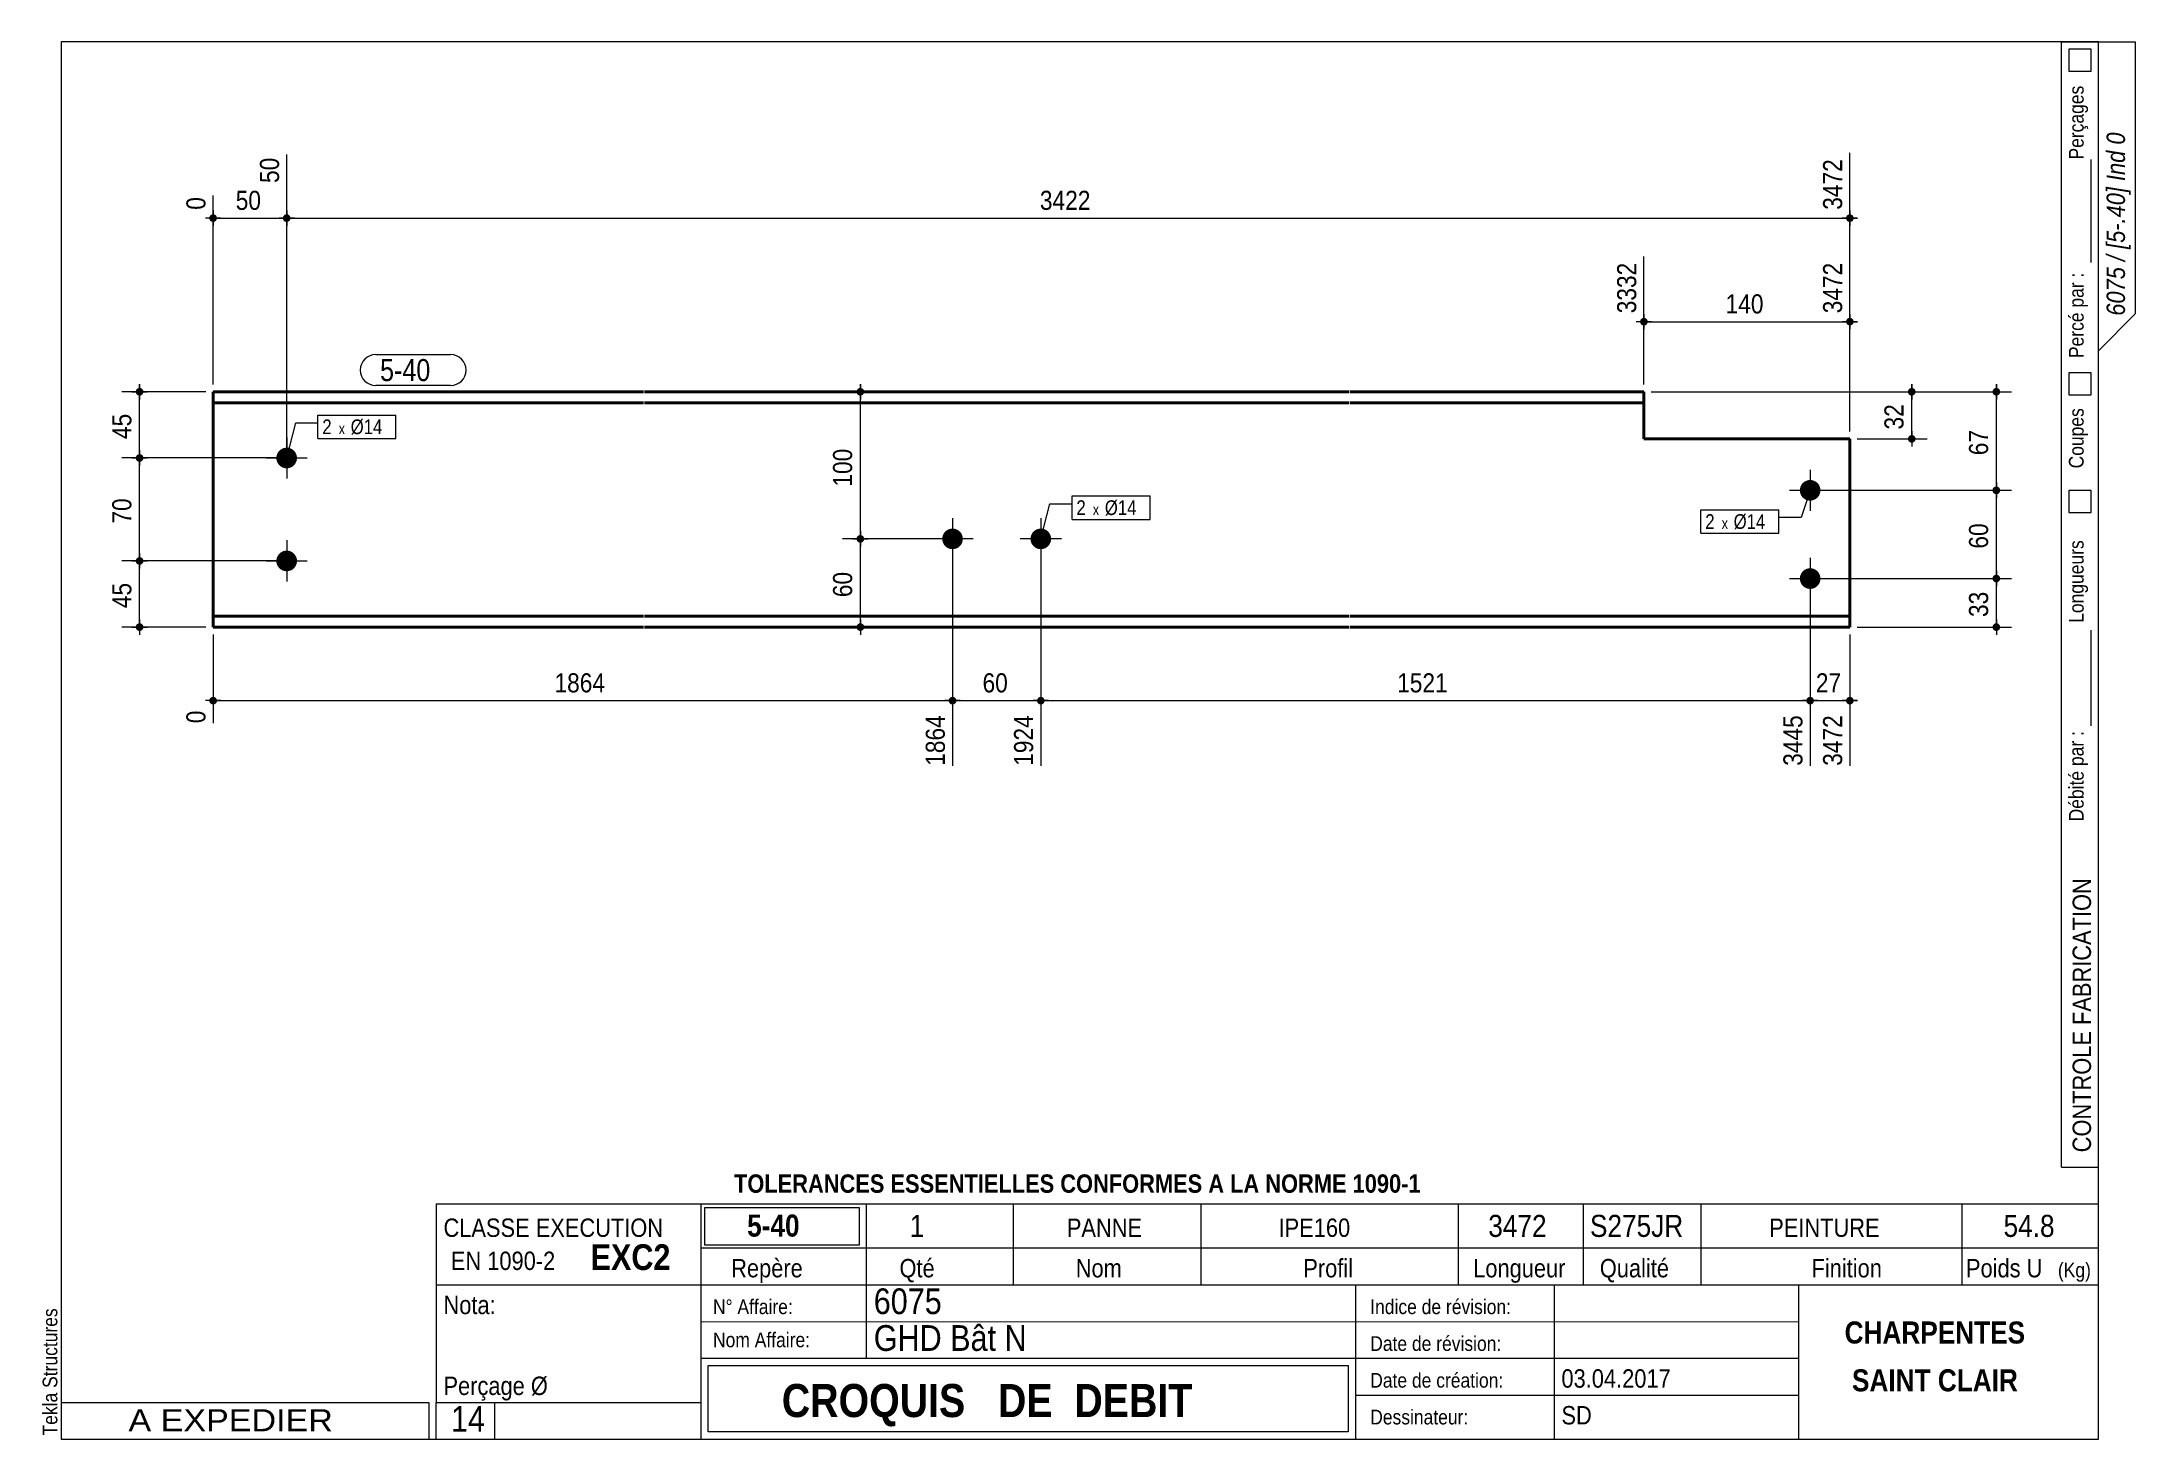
# Model space of a CAD drawing. Header units: millimetres. Extents: x 2 to 287, y 5 to 195.
import ezdxf

# ---------------------------------------------------------------- set-up
doc = ezdxf.new("R2010")
doc.units = ezdxf.units.MM
for name, color, linetype, lineweight in [('Autre type objet', 1, 'Continuous', 0), ('Boulon', 7, 'Continuous', 0), ('Cotation', 7, 'Continuous', 0), ('Désignation boulon', 3, 'Continuous', 0), ('Feuille dessin', 5, 'Continuous', 0), ('Piece', 2, 'Continuous', 0), ('Repère pièce', 3, 'Continuous', 0)]:
    doc.layers.add(name, color=color, linetype=linetype, lineweight=lineweight)
doc.styles.add('ARIAL', font='ARIAL.TTF')
doc.styles.add('ARIAL_BOLD', font='ARIALBD.TTF')
doc.styles.add('ARIAL_ITALIC', font='ARIALI.TTF')
doc.styles.add('ARIAL_NARROW', font='ARIAL.TTF')
doc.styles.add('COMIC_SANS_MS', font='COMIC.TTF')

# ---------------------------------------------------------------- blocks, each defined once
blk = doc.blocks.new('*A1')
at = {"layer": 'Boulon'}
for points in [[(126.25, 128.82), (126.28, 128.81), (126.32, 128.81), (126.35, 128.81), (126.39, 128.81), (126.42, 128.8), (126.45, 128.8), (126.49, 128.79), (126.52, 128.78), (126.55, 128.77), (126.59, 128.77), (126.62, 128.76), (126.65, 128.75), (126.69, 128.73), (126.72, 128.72), (126.75, 128.71), (126.78, 128.7), (126.81, 128.68), (126.84, 128.67), (126.87, 128.65), (126.9, 128.63), (126.93, 128.62), (126.96, 128.6), (126.99, 128.58), (127.02, 128.56), (127.05, 128.54), (127.08, 128.52), (127.1, 128.5), (127.13, 128.48), (127.15, 128.45), (127.18, 128.43), (127.2, 128.41), (127.23, 128.38), (127.25, 128.36), (127.27, 128.33), (127.3, 128.3), (127.32, 128.28), (127.34, 128.25), (127.36, 128.22), (127.38, 128.19), (127.4, 128.17), (127.41, 128.14), (127.43, 128.11), (127.45, 128.08), (127.46, 128.05), (127.48, 128.01), (127.49, 127.98), (127.51, 127.95), (127.52, 127.92), (127.53, 127.89), (127.54, 127.86), (127.55, 127.82), (127.56, 127.79), (127.57, 127.76), (127.58, 127.72), (127.59, 127.69), (127.59, 127.66), (127.6, 127.62), (127.6, 127.59), (127.61, 127.55), (127.61, 127.52), (127.61, 127.49), (127.61, 127.45), (127.61, 127.42), (127.61, 127.38), (127.61, 127.35), (127.61, 127.31), (127.61, 127.28), (127.6, 127.24), (127.6, 127.21), (127.59, 127.18), (127.59, 127.14), (127.58, 127.11), (127.57, 127.08), (127.56, 127.04), (127.55, 127.01), (127.54, 126.98), (127.53, 126.94), (127.52, 126.91), (127.51, 126.88), (127.49, 126.85), (127.48, 126.82), (127.46, 126.79), (127.45, 126.76), (127.43, 126.73), (127.41, 126.7), (127.4, 126.67), (127.38, 126.64), (127.36, 126.61), (127.34, 126.58), (127.32, 126.56), (127.3, 126.53), (127.27, 126.5), (127.25, 126.48), (127.23, 126.45), (127.2, 126.43), (127.18, 126.4), (127.15, 126.38), (127.13, 126.36), (127.1, 126.33), (127.08, 126.31), (127.05, 126.29), (127.02, 126.27), (126.99, 126.25), (126.96, 126.23), (126.93, 126.22), (126.9, 126.2), (126.87, 126.18), (126.84, 126.17), (126.81, 126.15), (126.78, 126.14), (126.75, 126.12), (126.72, 126.11), (126.69, 126.1), (126.65, 126.09), (126.62, 126.08), (126.59, 126.07), (126.55, 126.06), (126.52, 126.05), (126.49, 126.04), (126.45, 126.04), (126.42, 126.03), (126.39, 126.03), (126.35, 126.02), (126.32, 126.02), (126.28, 126.02), (126.25, 126.02), (126.21, 126.02), (126.18, 126.02), (126.15, 126.02), (126.11, 126.02), (126.08, 126.02), (126.04, 126.03), (126.01, 126.03), (125.97, 126.04), (125.94, 126.04), (125.91, 126.05), (125.87, 126.06), (125.84, 126.07), (125.81, 126.08), (125.77, 126.09), (125.74, 126.1), (125.71, 126.11), (125.68, 126.12), (125.65, 126.14), (125.62, 126.15), (125.58, 126.17), (125.55, 126.18), (125.52, 126.2), (125.49, 126.22), (125.47, 126.23), (125.44, 126.25), (125.41, 126.27), (125.38, 126.29), (125.35, 126.31), (125.33, 126.33), (125.3, 126.36), (125.27, 126.38), (125.25, 126.4), (125.22, 126.43), (125.2, 126.45), (125.18, 126.48), (125.15, 126.5), (125.13, 126.53), (125.11, 126.56), (125.09, 126.58), (125.07, 126.61), (125.05, 126.64), (125.03, 126.67), (125.01, 126.7), (125, 126.73), (124.98, 126.76), (124.96, 126.79), (124.95, 126.82), (124.93, 126.85), (124.92, 126.88), (124.91, 126.91), (124.9, 126.94), (124.88, 126.98), (124.87, 127.01), (124.86, 127.04), (124.86, 127.08), (124.85, 127.11), (124.84, 127.14), (124.83, 127.18), (124.83, 127.21), (124.82, 127.24), (124.82, 127.28), (124.82, 127.31), (124.82, 127.35), (124.81, 127.38), (124.81, 127.42), (124.81, 127.45), (124.82, 127.49), (124.82, 127.52), (124.82, 127.55), (124.82, 127.59), (124.83, 127.62), (124.83, 127.66), (124.84, 127.69), (124.85, 127.72), (124.86, 127.76), (124.86, 127.79), (124.87, 127.82), (124.88, 127.86), (124.9, 127.89), (124.91, 127.92), (124.92, 127.95), (124.93, 127.98), (124.95, 128.01), (124.96, 128.05), (124.98, 128.08), (125, 128.11), (125.01, 128.14), (125.03, 128.17), (125.05, 128.19), (125.07, 128.22), (125.09, 128.25), (125.11, 128.28), (125.13, 128.3), (125.15, 128.33), (125.18, 128.36), (125.2, 128.38), (125.22, 128.41), (125.25, 128.43), (125.27, 128.45), (125.3, 128.48), (125.33, 128.5), (125.35, 128.52), (125.38, 128.54), (125.41, 128.56), (125.44, 128.58), (125.47, 128.6), (125.49, 128.62), (125.52, 128.63), (125.55, 128.65), (125.58, 128.67), (125.62, 128.68), (125.65, 128.7), (125.68, 128.71), (125.71, 128.72), (125.74, 128.73), (125.77, 128.75), (125.81, 128.76), (125.84, 128.77), (125.87, 128.77), (125.91, 128.78), (125.94, 128.79), (125.97, 128.8), (126.01, 128.8), (126.04, 128.81), (126.08, 128.81), (126.11, 128.81), (126.15, 128.81), (126.18, 128.82), (126.21, 128.82)], [(138.25, 128.82), (138.28, 128.81), (138.32, 128.81), (138.35, 128.81), (138.39, 128.81), (138.42, 128.8), (138.45, 128.8), (138.49, 128.79), (138.52, 128.78), (138.55, 128.77), (138.59, 128.77), (138.62, 128.76), (138.65, 128.75), (138.69, 128.73), (138.72, 128.72), (138.75, 128.71), (138.78, 128.7), (138.81, 128.68), (138.84, 128.67), (138.87, 128.65), (138.9, 128.63), (138.93, 128.62), (138.96, 128.6), (138.99, 128.58), (139.02, 128.56), (139.05, 128.54), (139.08, 128.52), (139.1, 128.5), (139.13, 128.48), (139.15, 128.45), (139.18, 128.43), (139.2, 128.41), (139.23, 128.38), (139.25, 128.36), (139.27, 128.33), (139.3, 128.3), (139.32, 128.28), (139.34, 128.25), (139.36, 128.22), (139.38, 128.19), (139.4, 128.17), (139.41, 128.14), (139.43, 128.11), (139.45, 128.08), (139.46, 128.05), (139.48, 128.01), (139.49, 127.98), (139.51, 127.95), (139.52, 127.92), (139.53, 127.89), (139.54, 127.86), (139.55, 127.82), (139.56, 127.79), (139.57, 127.76), (139.58, 127.72), (139.59, 127.69), (139.59, 127.66), (139.6, 127.62), (139.6, 127.59), (139.61, 127.55), (139.61, 127.52), (139.61, 127.49), (139.61, 127.45), (139.61, 127.42), (139.61, 127.38), (139.61, 127.35), (139.61, 127.31), (139.61, 127.28), (139.6, 127.24), (139.6, 127.21), (139.59, 127.18), (139.59, 127.14), (139.58, 127.11), (139.57, 127.08), (139.56, 127.04), (139.55, 127.01), (139.54, 126.98), (139.53, 126.94), (139.52, 126.91), (139.51, 126.88), (139.49, 126.85), (139.48, 126.82), (139.46, 126.79), (139.45, 126.76), (139.43, 126.73), (139.41, 126.7), (139.4, 126.67), (139.38, 126.64), (139.36, 126.61), (139.34, 126.58), (139.32, 126.56), (139.3, 126.53), (139.27, 126.5), (139.25, 126.48), (139.23, 126.45), (139.2, 126.43), (139.18, 126.4), (139.15, 126.38), (139.13, 126.36), (139.1, 126.33), (139.08, 126.31), (139.05, 126.29), (139.02, 126.27), (138.99, 126.25), (138.96, 126.23), (138.93, 126.22), (138.9, 126.2), (138.87, 126.18), (138.84, 126.17), (138.81, 126.15), (138.78, 126.14), (138.75, 126.12), (138.72, 126.11), (138.69, 126.1), (138.65, 126.09), (138.62, 126.08), (138.59, 126.07), (138.55, 126.06), (138.52, 126.05), (138.49, 126.04), (138.45, 126.04), (138.42, 126.03), (138.39, 126.03), (138.35, 126.02), (138.32, 126.02), (138.28, 126.02), (138.25, 126.02), (138.21, 126.02), (138.18, 126.02), (138.15, 126.02), (138.11, 126.02), (138.08, 126.02), (138.04, 126.03), (138.01, 126.03), (137.97, 126.04), (137.94, 126.04), (137.91, 126.05), (137.87, 126.06), (137.84, 126.07), (137.81, 126.08), (137.77, 126.09), (137.74, 126.1), (137.71, 126.11), (137.68, 126.12), (137.65, 126.14), (137.62, 126.15), (137.58, 126.17), (137.55, 126.18), (137.52, 126.2), (137.49, 126.22), (137.47, 126.23), (137.44, 126.25), (137.41, 126.27), (137.38, 126.29), (137.35, 126.31), (137.33, 126.33), (137.3, 126.36), (137.27, 126.38), (137.25, 126.4), (137.22, 126.43), (137.2, 126.45), (137.18, 126.48), (137.15, 126.5), (137.13, 126.53), (137.11, 126.56), (137.09, 126.58), (137.07, 126.61), (137.05, 126.64), (137.03, 126.67), (137.01, 126.7), (137, 126.73), (136.98, 126.76), (136.96, 126.79), (136.95, 126.82), (136.93, 126.85), (136.92, 126.88), (136.91, 126.91), (136.9, 126.94), (136.88, 126.98), (136.87, 127.01), (136.86, 127.04), (136.86, 127.08), (136.85, 127.11), (136.84, 127.14), (136.83, 127.18), (136.83, 127.21), (136.82, 127.24), (136.82, 127.28), (136.82, 127.31), (136.82, 127.35), (136.81, 127.38), (136.81, 127.42), (136.81, 127.45), (136.82, 127.49), (136.82, 127.52), (136.82, 127.55), (136.82, 127.59), (136.83, 127.62), (136.83, 127.66), (136.84, 127.69), (136.85, 127.72), (136.86, 127.76), (136.86, 127.79), (136.87, 127.82), (136.88, 127.86), (136.9, 127.89), (136.91, 127.92), (136.92, 127.95), (136.93, 127.98), (136.95, 128.01), (136.96, 128.05), (136.98, 128.08), (137, 128.11), (137.01, 128.14), (137.03, 128.17), (137.05, 128.19), (137.07, 128.22), (137.09, 128.25), (137.11, 128.28), (137.13, 128.3), (137.15, 128.33), (137.18, 128.36), (137.2, 128.38), (137.22, 128.41), (137.25, 128.43), (137.27, 128.45), (137.3, 128.48), (137.33, 128.5), (137.35, 128.52), (137.38, 128.54), (137.41, 128.56), (137.44, 128.58), (137.47, 128.6), (137.49, 128.62), (137.52, 128.63), (137.55, 128.65), (137.58, 128.67), (137.62, 128.68), (137.65, 128.7), (137.68, 128.71), (137.71, 128.72), (137.74, 128.73), (137.77, 128.75), (137.81, 128.76), (137.84, 128.77), (137.87, 128.77), (137.91, 128.78), (137.94, 128.79), (137.97, 128.8), (138.01, 128.8), (138.04, 128.81), (138.08, 128.81), (138.11, 128.81), (138.15, 128.81), (138.18, 128.82), (138.21, 128.82)]]:
    blk.add_hatch(color=256, dxfattribs=at).paths.add_polyline_path(points, flags=17)
at = {"layer": 'Boulon', "linetype": 'Continuous', "lineweight": 0}
for p, q in [((126.21, 130.22), (126.21, 124.62)), ((138.21, 130.22), (138.21, 124.62)), ((129.01, 127.42), (123.41, 127.42)), ((141.01, 127.42), (135.41, 127.42))]:
    blk.add_line(p, q, dxfattribs=at)
blk = doc.blocks.new('*A2')
at = {"layer": 'Boulon'}
for points in [[(34.28, 138.45), (34.28, 138.49), (34.28, 138.52), (34.29, 138.55), (34.29, 138.59), (34.29, 138.62), (34.3, 138.66), (34.31, 138.69), (34.31, 138.72), (34.32, 138.76), (34.33, 138.79), (34.34, 138.82), (34.35, 138.86), (34.36, 138.89), (34.37, 138.92), (34.39, 138.95), (34.4, 138.98), (34.41, 139.01), (34.43, 139.05), (34.44, 139.08), (34.46, 139.11), (34.48, 139.14), (34.5, 139.17), (34.52, 139.19), (34.54, 139.22), (34.56, 139.25), (34.58, 139.28), (34.6, 139.3), (34.62, 139.33), (34.64, 139.36), (34.67, 139.38), (34.69, 139.41), (34.71, 139.43), (34.74, 139.45), (34.77, 139.48), (34.79, 139.5), (34.82, 139.52), (34.85, 139.54), (34.87, 139.56), (34.9, 139.58), (34.93, 139.6), (34.96, 139.62), (34.99, 139.63), (35.02, 139.65), (35.05, 139.67), (35.08, 139.68), (35.11, 139.7), (35.14, 139.71), (35.18, 139.72), (35.21, 139.73), (35.24, 139.75), (35.27, 139.76), (35.31, 139.77), (35.34, 139.77), (35.37, 139.78), (35.41, 139.79), (35.44, 139.8), (35.47, 139.8), (35.51, 139.81), (35.54, 139.81), (35.58, 139.81), (35.61, 139.81), (35.65, 139.82), (35.68, 139.82), (35.71, 139.82), (35.75, 139.81), (35.78, 139.81), (35.82, 139.81), (35.85, 139.81), (35.89, 139.8), (35.92, 139.8), (35.95, 139.79), (35.99, 139.78), (36.02, 139.77), (36.05, 139.77), (36.09, 139.76), (36.12, 139.75), (36.15, 139.73), (36.18, 139.72), (36.22, 139.71), (36.25, 139.7), (36.28, 139.68), (36.31, 139.67), (36.34, 139.65), (36.37, 139.63), (36.4, 139.62), (36.43, 139.6), (36.46, 139.58), (36.49, 139.56), (36.51, 139.54), (36.54, 139.52), (36.57, 139.5), (36.59, 139.48), (36.62, 139.45), (36.65, 139.43), (36.67, 139.41), (36.69, 139.38), (36.72, 139.36), (36.74, 139.33), (36.76, 139.3), (36.78, 139.28), (36.8, 139.25), (36.82, 139.22), (36.84, 139.19), (36.86, 139.17), (36.88, 139.14), (36.9, 139.11), (36.91, 139.08), (36.93, 139.05), (36.95, 139.01), (36.96, 138.98), (36.97, 138.95), (36.99, 138.92), (37, 138.89), (37.01, 138.86), (37.02, 138.82), (37.03, 138.79), (37.04, 138.76), (37.05, 138.72), (37.05, 138.69), (37.06, 138.66), (37.06, 138.62), (37.07, 138.59), (37.07, 138.55), (37.08, 138.52), (37.08, 138.49), (37.08, 138.45), (37.08, 138.42), (37.08, 138.38), (37.08, 138.35), (37.08, 138.31), (37.07, 138.28), (37.07, 138.24), (37.06, 138.21), (37.06, 138.18), (37.05, 138.14), (37.05, 138.11), (37.04, 138.08), (37.03, 138.04), (37.02, 138.01), (37.01, 137.98), (37, 137.94), (36.99, 137.91), (36.97, 137.88), (36.96, 137.85), (36.95, 137.82), (36.93, 137.79), (36.91, 137.76), (36.9, 137.73), (36.88, 137.7), (36.86, 137.67), (36.84, 137.64), (36.82, 137.61), (36.8, 137.58), (36.78, 137.56), (36.76, 137.53), (36.74, 137.5), (36.72, 137.48), (36.69, 137.45), (36.67, 137.43), (36.65, 137.4), (36.62, 137.38), (36.59, 137.36), (36.57, 137.33), (36.54, 137.31), (36.51, 137.29), (36.49, 137.27), (36.46, 137.25), (36.43, 137.23), (36.4, 137.22), (36.37, 137.2), (36.34, 137.18), (36.31, 137.17), (36.28, 137.15), (36.25, 137.14), (36.22, 137.12), (36.18, 137.11), (36.15, 137.1), (36.12, 137.09), (36.09, 137.08), (36.05, 137.07), (36.02, 137.06), (35.99, 137.05), (35.95, 137.04), (35.92, 137.04), (35.89, 137.03), (35.85, 137.03), (35.82, 137.02), (35.78, 137.02), (35.75, 137.02), (35.71, 137.02), (35.68, 137.02), (35.65, 137.02), (35.61, 137.02), (35.58, 137.02), (35.54, 137.02), (35.51, 137.03), (35.47, 137.03), (35.44, 137.04), (35.41, 137.04), (35.37, 137.05), (35.34, 137.06), (35.31, 137.07), (35.27, 137.08), (35.24, 137.09), (35.21, 137.1), (35.18, 137.11), (35.14, 137.12), (35.11, 137.14), (35.08, 137.15), (35.05, 137.17), (35.02, 137.18), (34.99, 137.2), (34.96, 137.22), (34.93, 137.23), (34.9, 137.25), (34.87, 137.27), (34.85, 137.29), (34.82, 137.31), (34.79, 137.33), (34.77, 137.36), (34.74, 137.38), (34.71, 137.4), (34.69, 137.43), (34.67, 137.45), (34.64, 137.48), (34.62, 137.5), (34.6, 137.53), (34.58, 137.56), (34.56, 137.58), (34.54, 137.61), (34.52, 137.64), (34.5, 137.67), (34.48, 137.7), (34.46, 137.73), (34.44, 137.76), (34.43, 137.79), (34.41, 137.82), (34.4, 137.85), (34.39, 137.88), (34.37, 137.91), (34.36, 137.94), (34.35, 137.98), (34.34, 138.01), (34.33, 138.04), (34.32, 138.08), (34.31, 138.11), (34.31, 138.14), (34.3, 138.18), (34.29, 138.21), (34.29, 138.24), (34.29, 138.28), (34.28, 138.31), (34.28, 138.35), (34.28, 138.38), (34.28, 138.42)], [(34.28, 124.45), (34.28, 124.49), (34.28, 124.52), (34.29, 124.55), (34.29, 124.59), (34.29, 124.62), (34.3, 124.66), (34.31, 124.69), (34.31, 124.72), (34.32, 124.76), (34.33, 124.79), (34.34, 124.82), (34.35, 124.86), (34.36, 124.89), (34.37, 124.92), (34.39, 124.95), (34.4, 124.98), (34.41, 125.01), (34.43, 125.05), (34.44, 125.08), (34.46, 125.11), (34.48, 125.14), (34.5, 125.17), (34.52, 125.19), (34.54, 125.22), (34.56, 125.25), (34.58, 125.28), (34.6, 125.3), (34.62, 125.33), (34.64, 125.36), (34.67, 125.38), (34.69, 125.41), (34.71, 125.43), (34.74, 125.45), (34.77, 125.48), (34.79, 125.5), (34.82, 125.52), (34.85, 125.54), (34.87, 125.56), (34.9, 125.58), (34.93, 125.6), (34.96, 125.62), (34.99, 125.63), (35.02, 125.65), (35.05, 125.67), (35.08, 125.68), (35.11, 125.7), (35.14, 125.71), (35.18, 125.72), (35.21, 125.73), (35.24, 125.75), (35.27, 125.76), (35.31, 125.77), (35.34, 125.77), (35.37, 125.78), (35.41, 125.79), (35.44, 125.8), (35.47, 125.8), (35.51, 125.81), (35.54, 125.81), (35.58, 125.81), (35.61, 125.81), (35.65, 125.82), (35.68, 125.82), (35.71, 125.82), (35.75, 125.81), (35.78, 125.81), (35.82, 125.81), (35.85, 125.81), (35.89, 125.8), (35.92, 125.8), (35.95, 125.79), (35.99, 125.78), (36.02, 125.77), (36.05, 125.77), (36.09, 125.76), (36.12, 125.75), (36.15, 125.73), (36.18, 125.72), (36.22, 125.71), (36.25, 125.7), (36.28, 125.68), (36.31, 125.67), (36.34, 125.65), (36.37, 125.63), (36.4, 125.62), (36.43, 125.6), (36.46, 125.58), (36.49, 125.56), (36.51, 125.54), (36.54, 125.52), (36.57, 125.5), (36.59, 125.48), (36.62, 125.45), (36.65, 125.43), (36.67, 125.41), (36.69, 125.38), (36.72, 125.36), (36.74, 125.33), (36.76, 125.3), (36.78, 125.28), (36.8, 125.25), (36.82, 125.22), (36.84, 125.19), (36.86, 125.17), (36.88, 125.14), (36.9, 125.11), (36.91, 125.08), (36.93, 125.05), (36.95, 125.01), (36.96, 124.98), (36.97, 124.95), (36.99, 124.92), (37, 124.89), (37.01, 124.86), (37.02, 124.82), (37.03, 124.79), (37.04, 124.76), (37.05, 124.72), (37.05, 124.69), (37.06, 124.66), (37.06, 124.62), (37.07, 124.59), (37.07, 124.55), (37.08, 124.52), (37.08, 124.49), (37.08, 124.45), (37.08, 124.42), (37.08, 124.38), (37.08, 124.35), (37.08, 124.31), (37.07, 124.28), (37.07, 124.24), (37.06, 124.21), (37.06, 124.18), (37.05, 124.14), (37.05, 124.11), (37.04, 124.08), (37.03, 124.04), (37.02, 124.01), (37.01, 123.98), (37, 123.94), (36.99, 123.91), (36.97, 123.88), (36.96, 123.85), (36.95, 123.82), (36.93, 123.79), (36.91, 123.76), (36.9, 123.73), (36.88, 123.7), (36.86, 123.67), (36.84, 123.64), (36.82, 123.61), (36.8, 123.58), (36.78, 123.56), (36.76, 123.53), (36.74, 123.5), (36.72, 123.48), (36.69, 123.45), (36.67, 123.43), (36.65, 123.4), (36.62, 123.38), (36.59, 123.36), (36.57, 123.33), (36.54, 123.31), (36.51, 123.29), (36.49, 123.27), (36.46, 123.25), (36.43, 123.23), (36.4, 123.22), (36.37, 123.2), (36.34, 123.18), (36.31, 123.17), (36.28, 123.15), (36.25, 123.14), (36.22, 123.12), (36.18, 123.11), (36.15, 123.1), (36.12, 123.09), (36.09, 123.08), (36.05, 123.07), (36.02, 123.06), (35.99, 123.05), (35.95, 123.04), (35.92, 123.04), (35.89, 123.03), (35.85, 123.03), (35.82, 123.02), (35.78, 123.02), (35.75, 123.02), (35.71, 123.02), (35.68, 123.02), (35.65, 123.02), (35.61, 123.02), (35.58, 123.02), (35.54, 123.02), (35.51, 123.03), (35.47, 123.03), (35.44, 123.04), (35.41, 123.04), (35.37, 123.05), (35.34, 123.06), (35.31, 123.07), (35.27, 123.08), (35.24, 123.09), (35.21, 123.1), (35.18, 123.11), (35.14, 123.12), (35.11, 123.14), (35.08, 123.15), (35.05, 123.17), (35.02, 123.18), (34.99, 123.2), (34.96, 123.22), (34.93, 123.23), (34.9, 123.25), (34.87, 123.27), (34.85, 123.29), (34.82, 123.31), (34.79, 123.33), (34.77, 123.36), (34.74, 123.38), (34.71, 123.4), (34.69, 123.43), (34.67, 123.45), (34.64, 123.48), (34.62, 123.5), (34.6, 123.53), (34.58, 123.56), (34.56, 123.58), (34.54, 123.61), (34.52, 123.64), (34.5, 123.67), (34.48, 123.7), (34.46, 123.73), (34.44, 123.76), (34.43, 123.79), (34.41, 123.82), (34.4, 123.85), (34.39, 123.88), (34.37, 123.91), (34.36, 123.94), (34.35, 123.98), (34.34, 124.01), (34.33, 124.04), (34.32, 124.08), (34.31, 124.11), (34.31, 124.14), (34.3, 124.18), (34.29, 124.21), (34.29, 124.24), (34.29, 124.28), (34.28, 124.31), (34.28, 124.35), (34.28, 124.38), (34.28, 124.42)]]:
    blk.add_hatch(color=256, dxfattribs=at).paths.add_polyline_path(points, flags=17)
at = {"layer": 'Boulon', "linetype": 'Continuous', "lineweight": 0}
for p, q in [((35.68, 141.22), (35.68, 135.62)), ((32.88, 138.42), (38.48, 138.42)), ((35.68, 127.22), (35.68, 121.62)), ((32.88, 124.42), (38.48, 124.42))]:
    blk.add_line(p, q, dxfattribs=at)
blk = doc.blocks.new('*A3')
at = {"layer": 'Boulon'}
for points in [[(241.41, 134.05), (241.42, 134.09), (241.42, 134.12), (241.42, 134.15), (241.42, 134.19), (241.43, 134.22), (241.43, 134.26), (241.44, 134.29), (241.45, 134.32), (241.46, 134.36), (241.46, 134.39), (241.47, 134.42), (241.48, 134.46), (241.5, 134.49), (241.51, 134.52), (241.52, 134.55), (241.53, 134.58), (241.55, 134.62), (241.56, 134.65), (241.58, 134.68), (241.6, 134.71), (241.61, 134.74), (241.63, 134.77), (241.65, 134.8), (241.67, 134.82), (241.69, 134.85), (241.71, 134.88), (241.73, 134.91), (241.75, 134.93), (241.78, 134.96), (241.8, 134.98), (241.82, 135.01), (241.85, 135.03), (241.87, 135.05), (241.9, 135.08), (241.93, 135.1), (241.95, 135.12), (241.98, 135.14), (242.01, 135.16), (242.04, 135.18), (242.06, 135.2), (242.09, 135.22), (242.12, 135.24), (242.15, 135.25), (242.18, 135.27), (242.22, 135.28), (242.25, 135.3), (242.28, 135.31), (242.31, 135.32), (242.34, 135.34), (242.37, 135.35), (242.41, 135.36), (242.44, 135.37), (242.47, 135.38), (242.51, 135.38), (242.54, 135.39), (242.57, 135.4), (242.61, 135.4), (242.64, 135.41), (242.68, 135.41), (242.71, 135.41), (242.75, 135.42), (242.78, 135.42), (242.81, 135.42), (242.85, 135.42), (242.88, 135.42), (242.92, 135.41), (242.95, 135.41), (242.99, 135.41), (243.02, 135.4), (243.05, 135.4), (243.09, 135.39), (243.12, 135.38), (243.15, 135.38), (243.19, 135.37), (243.22, 135.36), (243.25, 135.35), (243.29, 135.34), (243.32, 135.32), (243.35, 135.31), (243.38, 135.3), (243.41, 135.28), (243.44, 135.27), (243.47, 135.25), (243.5, 135.24), (243.53, 135.22), (243.56, 135.2), (243.59, 135.18), (243.62, 135.16), (243.65, 135.14), (243.68, 135.12), (243.7, 135.1), (243.73, 135.08), (243.75, 135.05), (243.78, 135.03), (243.8, 135.01), (243.83, 134.98), (243.85, 134.96), (243.87, 134.93), (243.9, 134.91), (243.92, 134.88), (243.94, 134.85), (243.96, 134.82), (243.98, 134.8), (244, 134.77), (244.01, 134.74), (244.03, 134.71), (244.05, 134.68), (244.06, 134.65), (244.08, 134.62), (244.09, 134.58), (244.11, 134.55), (244.12, 134.52), (244.13, 134.49), (244.14, 134.46), (244.15, 134.42), (244.16, 134.39), (244.17, 134.36), (244.18, 134.32), (244.19, 134.29), (244.19, 134.26), (244.2, 134.22), (244.2, 134.19), (244.21, 134.15), (244.21, 134.12), (244.21, 134.09), (244.21, 134.05), (244.21, 134.02), (244.21, 133.98), (244.21, 133.95), (244.21, 133.91), (244.21, 133.88), (244.2, 133.85), (244.2, 133.81), (244.19, 133.78), (244.19, 133.74), (244.18, 133.71), (244.17, 133.68), (244.16, 133.64), (244.15, 133.61), (244.14, 133.58), (244.13, 133.55), (244.12, 133.51), (244.11, 133.48), (244.09, 133.45), (244.08, 133.42), (244.06, 133.39), (244.05, 133.36), (244.03, 133.33), (244.01, 133.3), (244, 133.27), (243.98, 133.24), (243.96, 133.21), (243.94, 133.18), (243.92, 133.16), (243.9, 133.13), (243.87, 133.1), (243.85, 133.08), (243.83, 133.05), (243.8, 133.03), (243.78, 133), (243.75, 132.98), (243.73, 132.96), (243.7, 132.94), (243.68, 132.91), (243.65, 132.89), (243.62, 132.87), (243.59, 132.85), (243.56, 132.83), (243.53, 132.82), (243.5, 132.8), (243.47, 132.78), (243.44, 132.77), (243.41, 132.75), (243.38, 132.74), (243.35, 132.72), (243.32, 132.71), (243.29, 132.7), (243.25, 132.69), (243.22, 132.68), (243.19, 132.67), (243.15, 132.66), (243.12, 132.65), (243.09, 132.64), (243.05, 132.64), (243.02, 132.63), (242.99, 132.63), (242.95, 132.62), (242.92, 132.62), (242.88, 132.62), (242.85, 132.62), (242.81, 132.62), (242.78, 132.62), (242.75, 132.62), (242.71, 132.62), (242.68, 132.62), (242.64, 132.63), (242.61, 132.63), (242.57, 132.64), (242.54, 132.64), (242.51, 132.65), (242.47, 132.66), (242.44, 132.67), (242.41, 132.68), (242.37, 132.69), (242.34, 132.7), (242.31, 132.71), (242.28, 132.72), (242.25, 132.74), (242.22, 132.75), (242.18, 132.77), (242.15, 132.78), (242.12, 132.8), (242.09, 132.82), (242.06, 132.83), (242.04, 132.85), (242.01, 132.87), (241.98, 132.89), (241.95, 132.91), (241.93, 132.94), (241.9, 132.96), (241.87, 132.98), (241.85, 133), (241.82, 133.03), (241.8, 133.05), (241.78, 133.08), (241.75, 133.1), (241.73, 133.13), (241.71, 133.16), (241.69, 133.18), (241.67, 133.21), (241.65, 133.24), (241.63, 133.27), (241.61, 133.3), (241.6, 133.33), (241.58, 133.36), (241.56, 133.39), (241.55, 133.42), (241.53, 133.45), (241.52, 133.48), (241.51, 133.51), (241.5, 133.55), (241.48, 133.58), (241.47, 133.61), (241.46, 133.64), (241.46, 133.68), (241.45, 133.71), (241.44, 133.74), (241.43, 133.78), (241.43, 133.81), (241.42, 133.85), (241.42, 133.88), (241.42, 133.91), (241.42, 133.95), (241.41, 133.98), (241.41, 134.02)], [(241.41, 122.05), (241.42, 122.09), (241.42, 122.12), (241.42, 122.15), (241.42, 122.19), (241.43, 122.22), (241.43, 122.26), (241.44, 122.29), (241.45, 122.32), (241.46, 122.36), (241.46, 122.39), (241.47, 122.42), (241.48, 122.46), (241.5, 122.49), (241.51, 122.52), (241.52, 122.55), (241.53, 122.58), (241.55, 122.62), (241.56, 122.65), (241.58, 122.68), (241.6, 122.71), (241.61, 122.74), (241.63, 122.77), (241.65, 122.8), (241.67, 122.82), (241.69, 122.85), (241.71, 122.88), (241.73, 122.91), (241.75, 122.93), (241.78, 122.96), (241.8, 122.98), (241.82, 123.01), (241.85, 123.03), (241.87, 123.05), (241.9, 123.08), (241.93, 123.1), (241.95, 123.12), (241.98, 123.14), (242.01, 123.16), (242.04, 123.18), (242.06, 123.2), (242.09, 123.22), (242.12, 123.24), (242.15, 123.25), (242.18, 123.27), (242.22, 123.28), (242.25, 123.3), (242.28, 123.31), (242.31, 123.32), (242.34, 123.34), (242.37, 123.35), (242.41, 123.36), (242.44, 123.37), (242.47, 123.38), (242.51, 123.38), (242.54, 123.39), (242.57, 123.4), (242.61, 123.4), (242.64, 123.41), (242.68, 123.41), (242.71, 123.41), (242.75, 123.42), (242.78, 123.42), (242.81, 123.42), (242.85, 123.42), (242.88, 123.42), (242.92, 123.41), (242.95, 123.41), (242.99, 123.41), (243.02, 123.4), (243.05, 123.4), (243.09, 123.39), (243.12, 123.38), (243.15, 123.38), (243.19, 123.37), (243.22, 123.36), (243.25, 123.35), (243.29, 123.34), (243.32, 123.32), (243.35, 123.31), (243.38, 123.3), (243.41, 123.28), (243.44, 123.27), (243.47, 123.25), (243.5, 123.24), (243.53, 123.22), (243.56, 123.2), (243.59, 123.18), (243.62, 123.16), (243.65, 123.14), (243.68, 123.12), (243.7, 123.1), (243.73, 123.08), (243.75, 123.05), (243.78, 123.03), (243.8, 123.01), (243.83, 122.98), (243.85, 122.96), (243.87, 122.93), (243.9, 122.91), (243.92, 122.88), (243.94, 122.85), (243.96, 122.82), (243.98, 122.8), (244, 122.77), (244.01, 122.74), (244.03, 122.71), (244.05, 122.68), (244.06, 122.65), (244.08, 122.62), (244.09, 122.58), (244.11, 122.55), (244.12, 122.52), (244.13, 122.49), (244.14, 122.46), (244.15, 122.42), (244.16, 122.39), (244.17, 122.36), (244.18, 122.32), (244.19, 122.29), (244.19, 122.26), (244.2, 122.22), (244.2, 122.19), (244.21, 122.15), (244.21, 122.12), (244.21, 122.09), (244.21, 122.05), (244.21, 122.02), (244.21, 121.98), (244.21, 121.95), (244.21, 121.91), (244.21, 121.88), (244.2, 121.85), (244.2, 121.81), (244.19, 121.78), (244.19, 121.74), (244.18, 121.71), (244.17, 121.68), (244.16, 121.64), (244.15, 121.61), (244.14, 121.58), (244.13, 121.55), (244.12, 121.51), (244.11, 121.48), (244.09, 121.45), (244.08, 121.42), (244.06, 121.39), (244.05, 121.36), (244.03, 121.33), (244.01, 121.3), (244, 121.27), (243.98, 121.24), (243.96, 121.21), (243.94, 121.18), (243.92, 121.16), (243.9, 121.13), (243.87, 121.1), (243.85, 121.08), (243.83, 121.05), (243.8, 121.03), (243.78, 121), (243.75, 120.98), (243.73, 120.96), (243.7, 120.94), (243.68, 120.91), (243.65, 120.89), (243.62, 120.87), (243.59, 120.85), (243.56, 120.83), (243.53, 120.82), (243.5, 120.8), (243.47, 120.78), (243.44, 120.77), (243.41, 120.75), (243.38, 120.74), (243.35, 120.72), (243.32, 120.71), (243.29, 120.7), (243.25, 120.69), (243.22, 120.68), (243.19, 120.67), (243.15, 120.66), (243.12, 120.65), (243.09, 120.64), (243.05, 120.64), (243.02, 120.63), (242.99, 120.63), (242.95, 120.62), (242.92, 120.62), (242.88, 120.62), (242.85, 120.62), (242.81, 120.62), (242.78, 120.62), (242.75, 120.62), (242.71, 120.62), (242.68, 120.62), (242.64, 120.63), (242.61, 120.63), (242.57, 120.64), (242.54, 120.64), (242.51, 120.65), (242.47, 120.66), (242.44, 120.67), (242.41, 120.68), (242.37, 120.69), (242.34, 120.7), (242.31, 120.71), (242.28, 120.72), (242.25, 120.74), (242.22, 120.75), (242.18, 120.77), (242.15, 120.78), (242.12, 120.8), (242.09, 120.82), (242.06, 120.83), (242.04, 120.85), (242.01, 120.87), (241.98, 120.89), (241.95, 120.91), (241.93, 120.94), (241.9, 120.96), (241.87, 120.98), (241.85, 121), (241.82, 121.03), (241.8, 121.05), (241.78, 121.08), (241.75, 121.1), (241.73, 121.13), (241.71, 121.16), (241.69, 121.18), (241.67, 121.21), (241.65, 121.24), (241.63, 121.27), (241.61, 121.3), (241.6, 121.33), (241.58, 121.36), (241.56, 121.39), (241.55, 121.42), (241.53, 121.45), (241.52, 121.48), (241.51, 121.51), (241.5, 121.55), (241.48, 121.58), (241.47, 121.61), (241.46, 121.64), (241.46, 121.68), (241.45, 121.71), (241.44, 121.74), (241.43, 121.78), (241.43, 121.81), (241.42, 121.85), (241.42, 121.88), (241.42, 121.91), (241.42, 121.95), (241.41, 121.98), (241.41, 122.02)]]:
    blk.add_hatch(color=256, dxfattribs=at).paths.add_polyline_path(points, flags=17)
at = {"layer": 'Boulon', "linetype": 'Continuous', "lineweight": 0}
for p, q in [((242.81, 136.82), (242.81, 131.22)), ((240.01, 134.02), (245.61, 134.02)), ((242.81, 124.82), (242.81, 119.22)), ((240.01, 122.02), (245.61, 122.02))]:
    blk.add_line(p, q, dxfattribs=at)
blk = doc.blocks.new('*A4')
at = {"layer": 'Piece', "color": 2, "linetype": 'Continuous', "lineweight": 40}
for p, q in [((84.214, 147.417109), (25.68, 147.417109)), ((25.68, 116.897109), (25.68, 147.417109)), ((84.214, 145.937109), (25.68, 145.937109)), ((180.114, 147.417109), (84.314, 147.417109)), ((180.114, 145.937109), (84.314, 145.937109)), ((220.214, 147.417109), (180.214, 147.417109)), ((220.214, 145.937109), (180.214, 145.937109)), ((220.214, 141.017109), (220.214, 147.417109)), ((220.214, 141.017109), (248.214, 141.017109)), ((248.214, 141.017109), (248.214, 116.897109)), ((25.68, 115.417109), (25.68, 116.897109)), ((25.68, 116.897109), (84.214, 116.897109)), ((84.314, 116.897109), (180.114, 116.897109)), ((180.214, 116.897109), (248.214, 116.897109)), ((248.214, 116.897109), (248.214, 115.417109)), ((84.214, 115.417109), (25.68, 115.417109)), ((180.114, 115.417109), (84.314, 115.417109)), ((248.214, 115.417109), (180.214, 115.417109))]:
    blk.add_line(p, q, dxfattribs=at)
blk = doc.blocks.new('*A5')
at = {"layer": 'Feuille dessin', "linetype": 'Continuous', "lineweight": 0}
for p, q in [((282, 195), (5, 195)), ((5, 195), (5, 5)), ((282, 5), (282, 195)), ((5, 5), (282, 5))]:
    blk.add_line(p, q, dxfattribs=at)
at = {"layer": 'Feuille dessin', "style": 'ARIAL', "width": 0.85}
blk.add_text('Tekla Structures', height=2, rotation=90, dxfattribs=at).set_placement((4.5, 5.5))
blk = doc.blocks.new('*A6')
at = {"layer": 'Autre type objet', "linetype": 'Continuous', "lineweight": 0}
for p, q in [((277, 42), (277, 195)), ((277, 195), (287, 195)), ((278, 194), (278, 191)), ((281, 194), (278, 194)), ((281, 191), (281, 194)), ((282, 42), (282, 195)), ((287, 195), (287, 158)), ((278, 191), (281, 191)), ((281, 165), (281, 179)), ((287, 158), (282, 153)), ((278, 150), (278, 147)), ((281, 150), (278, 150)), ((281, 147), (281, 150)), ((278, 147), (281, 147)), ((278, 134), (278, 131)), ((281, 134), (278, 134)), ((281, 131), (281, 134)), ((278, 131), (281, 131)), ((281, 102), (281, 115)), ((277, 42), (282, 42))]:
    blk.add_line(p, q, dxfattribs=at)
at = {"layer": 'Autre type objet', "width": 0.85}
for s, height, style, p in [('Perçages', 2, 'ARIAL', (280, 179)), ('6075 / [5-.40] Ind 0', 2.5, 'ARIAL_ITALIC', (285.619109, 157.760245)), ('Percé par :', 2, 'ARIAL', (280, 152)), ('Coupes', 2, 'ARIAL', (280, 137)), ('Longueurs', 2, 'ARIAL', (280, 116)), ('Débité par :', 2, 'ARIAL', (280, 89)), ('CONTROLE FABRICATION', 2.5, 'ARIAL', (281, 44))]:
    blk.add_text(s, height=height, rotation=90, dxfattribs=dict(at, style=style)).set_placement(p)
blk = doc.blocks.new('*A7')
at = {"layer": 'Autre type objet', "linetype": 'Continuous', "lineweight": 0}
for p, q in [((56, 37), (92, 37)), ((56, 37), (56, 10)), ((92, 37), (92, 10)), ((56, 26), (92, 26)), ((56, 10), (92, 10)), ((56, 5), (56, 10)), ((64, 5), (64, 10)), ((56, 5), (64, 5))]:
    blk.add_line(p, q, dxfattribs=at)
at = {"layer": 'Autre type objet', "width": 0.85}
for s, height, style, p in [('CLASSE EXECUTION', 2.5, 'ARIAL', (57, 32.5)), ('EXC2', 3.5, 'ARIAL_BOLD', (77, 28)), ('EN 1090-2', 2.5, 'ARIAL', (58, 28)), ('Nota:', 2.5, 'ARIAL', (57, 22)), ('Perçage Ø', 2.5, 'ARIAL', (57, 11)), ('14', 3.5, 'ARIAL_NARROW', (58.014234, 6))]:
    blk.add_text(s, height=height, dxfattribs=dict(at, style=style)).set_placement(p)
blk = doc.blocks.new('*A8')
at = {"layer": 'Autre type objet', "linetype": 'Continuous', "lineweight": 0}
for p, q in [((92, 37), (282, 37)), ((92, 37), (92, 31)), ((114.5, 31), (114.5, 37)), ((134.5, 31), (134.5, 37)), ((160, 31), (160, 37)), ((195, 31), (195, 37)), ((212, 31), (212, 37)), ((228, 31), (228, 37)), ((263.5, 31), (263.5, 37)), ((282, 31), (282, 37)), ((92.51953, 36.5), (113.5, 36.5)), ((92.51953, 31.394341), (92.51953, 36.5)), ((113.5, 36.5), (113.5, 31.394341)), ((113.5, 31.394341), (92.51953, 31.394341)), ((92, 31), (282, 31)), ((92, 31), (92, 5)), ((114.5, 16), (114.5, 31)), ((134.5, 26), (134.5, 31)), ((160, 26), (160, 31)), ((195, 26), (195, 31)), ((212, 26), (212, 31)), ((228, 26), (228, 31)), ((263.5, 26), (263.5, 31)), ((282, 5), (282, 31)), ((92, 26), (282, 26)), ((181, 26), (181, 5)), ((208, 26), (208, 5)), ((241.262466, 5), (241.262466, 26)), ((92, 21), (241.327069, 20.935451)), ((92, 16), (181, 16)), ((93, 15), (180, 15)), ((93, 6), (93, 15)), ((180, 15), (180, 6)), ((181, 16), (241.297815, 16.021151)), ((181, 11), (241.217807, 10.969512)), ((180, 6), (93, 6)), ((92, 5), (282, 5))]:
    blk.add_line(p, q, dxfattribs=at)
at = {"layer": 'Autre type objet', "width": 0.85}
for s, height, style, p in [('TOLERANCES ESSENTIELLES CONFORMES A LA NORME 1090-1', 2.5, 'ARIAL_BOLD', (96.5, 38.5)), ('5-40', 3, 'ARIAL_BOLD', (98.285724, 32.540141)), ('1', 3, 'ARIAL', (120.389893, 32.5)), ('PANNE', 2.5, 'ARIAL', (141.75415, 32.5)), ('IPE160', 2.5, 'ARIAL', (170.538574, 32.5)), ('3472', 3, 'ARIAL', (199.053223, 32.5)), ('S275JR', 3, 'ARIAL', (212.880127, 32.5)), ('PEINTURE', 2.5, 'ARIAL', (237.24646, 32.5)), ('54.8', 3, 'ARIAL', (269.109863, 32.5)), ('Repère', 2.5, 'ARIAL', (96.112978, 27)), ('Qté', 2.5, 'ARIAL', (119, 27)), ('Nom', 2.5, 'ARIAL', (142.961426, 27)), ('Profil', 2.5, 'ARIAL', (173.903564, 27)), ('Longueur', 2.5, 'ARIAL', (197, 27)), ('Qualité', 2.5, 'ARIAL', (214.218018, 27)), ('Finition', 2.5, 'ARIAL', (243, 27)), ('Poids U', 2.5, 'ARIAL', (264, 27)), ('(Kg)', 2, 'ARIAL', (276.5, 27)), ('N° Affaire:', 2, 'ARIAL', (93.640566, 22)), ('6075', 3.5, 'ARIAL', (115.5, 22)), ('Indice de révision:', 2, 'ARIAL', (183, 22)), ('GHD Bât N', 3.5, 'ARIAL', (115.5, 17)), ('CHARPENTES', 3, 'ARIAL_BOLD', (247.5, 18)), ('Nom Affaire:', 2, 'ARIAL', (93.640566, 17.5)), ('Date de révision:', 2, 'ARIAL', (183, 17)), ('03.04.2017', 2.5, 'ARIAL', (209, 12)), ('SAINT CLAIR', 3, 'ARIAL_BOLD', (248.5, 11.5)), ('CROQUIS   DE  DEBIT', 4.5, 'ARIAL_BOLD', (103, 8)), ('Date de création:', 2, 'ARIAL', (183, 12)), ('Dessinateur:', 2, 'ARIAL', (183, 7)), ('SD', 2.5, 'ARIAL', (209, 7))]:
    blk.add_text(s, height=height, dxfattribs=dict(at, style=style)).set_placement(p)
blk = doc.blocks.new('*A9')
at = {"layer": 'Autre type objet', "linetype": 'Continuous', "lineweight": 0}
for p, q in [((5, 10), (55, 10)), ((5, 10), (5, 5)), ((55, 10), (55, 5)), ((5, 5), (55, 5))]:
    blk.add_line(p, q, dxfattribs=at)
at = {"layer": 'Autre type objet', "style": 'ARIAL', "width": 1.105}
blk.add_text('A EXPEDIER', height=3, dxfattribs=at).set_placement((14.169647, 6.073465))
blk = doc.blocks.new('*A10')
at = {"layer": 'Cotation'}
for points in [[(113.65, 126.9), (113.63, 126.9), (113.6, 126.9), (113.58, 126.91), (113.55, 126.91), (113.53, 126.92), (113.5, 126.93), (113.48, 126.94), (113.46, 126.95), (113.43, 126.96), (113.41, 126.97), (113.39, 126.98), (113.37, 127), (113.35, 127.01), (113.33, 127.03), (113.31, 127.05), (113.29, 127.07), (113.28, 127.09), (113.26, 127.11), (113.25, 127.13), (113.23, 127.15), (113.22, 127.17), (113.21, 127.19), (113.2, 127.22), (113.19, 127.24), (113.18, 127.27), (113.18, 127.29), (113.17, 127.31), (113.17, 127.34), (113.16, 127.37), (113.16, 127.39), (113.16, 127.42), (113.16, 127.44), (113.16, 127.47), (113.17, 127.49), (113.17, 127.52), (113.18, 127.54), (113.18, 127.57), (113.19, 127.59), (113.2, 127.62), (113.21, 127.64), (113.22, 127.66), (113.23, 127.68), (113.25, 127.71), (113.26, 127.73), (113.28, 127.75), (113.29, 127.77), (113.31, 127.78), (113.33, 127.8), (113.35, 127.82), (113.37, 127.83), (113.39, 127.85), (113.41, 127.86), (113.43, 127.87), (113.46, 127.89), (113.48, 127.9), (113.5, 127.91), (113.53, 127.91), (113.55, 127.92), (113.58, 127.93), (113.6, 127.93), (113.63, 127.93), (113.65, 127.94), (113.68, 127.94), (113.71, 127.94), (113.73, 127.93), (113.76, 127.93), (113.78, 127.93), (113.81, 127.92), (113.83, 127.91), (113.86, 127.91), (113.88, 127.9), (113.9, 127.89), (113.93, 127.87), (113.95, 127.86), (113.97, 127.85), (113.99, 127.83), (114.01, 127.82), (114.03, 127.8), (114.05, 127.78), (114.07, 127.77), (114.08, 127.75), (114.1, 127.73), (114.11, 127.71), (114.13, 127.68), (114.14, 127.66), (114.15, 127.64), (114.16, 127.62), (114.17, 127.59), (114.18, 127.57), (114.18, 127.54), (114.19, 127.52), (114.19, 127.49), (114.2, 127.47), (114.2, 127.44), (114.2, 127.42), (114.2, 127.39), (114.2, 127.37), (114.19, 127.34), (114.19, 127.31), (114.18, 127.29), (114.18, 127.27), (114.17, 127.24), (114.16, 127.22), (114.15, 127.19), (114.14, 127.17), (114.13, 127.15), (114.11, 127.13), (114.1, 127.11), (114.08, 127.09), (114.07, 127.07), (114.05, 127.05), (114.03, 127.03), (114.01, 127.01), (113.99, 127), (113.97, 126.98), (113.95, 126.97), (113.93, 126.96), (113.9, 126.95), (113.88, 126.94), (113.86, 126.93), (113.83, 126.92), (113.81, 126.91), (113.78, 126.91), (113.76, 126.9), (113.73, 126.9), (113.71, 126.9), (113.68, 126.9)], [(113.65, 114.9), (113.63, 114.9), (113.6, 114.9), (113.58, 114.91), (113.55, 114.91), (113.53, 114.92), (113.5, 114.93), (113.48, 114.94), (113.46, 114.95), (113.43, 114.96), (113.41, 114.97), (113.39, 114.98), (113.37, 115), (113.35, 115.02), (113.33, 115.03), (113.31, 115.05), (113.29, 115.07), (113.28, 115.09), (113.26, 115.11), (113.25, 115.13), (113.23, 115.15), (113.22, 115.17), (113.21, 115.19), (113.2, 115.22), (113.19, 115.24), (113.18, 115.27), (113.18, 115.29), (113.17, 115.32), (113.17, 115.34), (113.16, 115.37), (113.16, 115.39), (113.16, 115.42), (113.16, 115.44), (113.16, 115.47), (113.17, 115.49), (113.17, 115.52), (113.18, 115.54), (113.18, 115.57), (113.19, 115.59), (113.2, 115.62), (113.21, 115.64), (113.22, 115.66), (113.23, 115.68), (113.25, 115.71), (113.26, 115.73), (113.28, 115.75), (113.29, 115.77), (113.31, 115.78), (113.33, 115.8), (113.35, 115.82), (113.37, 115.83), (113.39, 115.85), (113.41, 115.86), (113.43, 115.88), (113.46, 115.89), (113.48, 115.9), (113.5, 115.91), (113.53, 115.91), (113.55, 115.92), (113.58, 115.93), (113.6, 115.93), (113.63, 115.93), (113.65, 115.94), (113.68, 115.94), (113.71, 115.94), (113.73, 115.93), (113.76, 115.93), (113.78, 115.93), (113.81, 115.92), (113.83, 115.91), (113.86, 115.91), (113.88, 115.9), (113.9, 115.89), (113.93, 115.88), (113.95, 115.86), (113.97, 115.85), (113.99, 115.83), (114.01, 115.82), (114.03, 115.8), (114.05, 115.78), (114.07, 115.77), (114.08, 115.75), (114.1, 115.73), (114.11, 115.71), (114.13, 115.68), (114.14, 115.66), (114.15, 115.64), (114.16, 115.62), (114.17, 115.59), (114.18, 115.57), (114.18, 115.54), (114.19, 115.52), (114.19, 115.49), (114.2, 115.47), (114.2, 115.44), (114.2, 115.42), (114.2, 115.39), (114.2, 115.37), (114.19, 115.34), (114.19, 115.32), (114.18, 115.29), (114.18, 115.27), (114.17, 115.24), (114.16, 115.22), (114.15, 115.19), (114.14, 115.17), (114.13, 115.15), (114.11, 115.13), (114.1, 115.11), (114.08, 115.09), (114.07, 115.07), (114.05, 115.05), (114.03, 115.03), (114.01, 115.02), (113.99, 115), (113.97, 114.98), (113.95, 114.97), (113.93, 114.96), (113.9, 114.95), (113.88, 114.94), (113.86, 114.93), (113.83, 114.92), (113.81, 114.91), (113.78, 114.91), (113.76, 114.9), (113.73, 114.9), (113.71, 114.9), (113.68, 114.9)]]:
    blk.add_hatch(color=256, dxfattribs=at).paths.add_polyline_path(points, flags=17)
at = {"layer": 'Cotation', "linetype": 'Continuous', "lineweight": 0}
for p, q in [((113.68, 128.46), (113.68, 126.38)), ((113.68, 127.42), (113.68, 128.46)), ((125.21, 127.42), (111.26, 127.42)), ((112.64, 127.42), (114.72, 127.42)), ((113.68, 115.42), (113.68, 127.42)), ((125.21, 115.42), (111.26, 115.42)), ((112.64, 115.42), (114.72, 115.42)), ((113.68, 116.46), (113.68, 114.38)), ((113.68, 115.42), (113.68, 114.38))]:
    blk.add_line(p, q, dxfattribs=at)
at = {"layer": 'Cotation'}
for p in [(113.68, 127.42), (113.68, 115.42)]:
    blk.add_point(p, dxfattribs=at)
at = {"layer": 'Cotation', "style": 'ARIAL', "width": 0.85}
blk.add_text('60', height=2.6, rotation=90.0002, dxfattribs=at).set_placement((112.56, 119.49))
blk = doc.blocks.new('*A11')
at = {"layer": 'Cotation'}
for points in [[(113.65, 146.9), (113.63, 146.9), (113.6, 146.9), (113.58, 146.91), (113.55, 146.91), (113.53, 146.92), (113.5, 146.93), (113.48, 146.94), (113.46, 146.95), (113.43, 146.96), (113.41, 146.97), (113.39, 146.98), (113.37, 147), (113.35, 147.02), (113.33, 147.03), (113.31, 147.05), (113.29, 147.07), (113.28, 147.09), (113.26, 147.11), (113.25, 147.13), (113.23, 147.15), (113.22, 147.17), (113.21, 147.19), (113.2, 147.22), (113.19, 147.24), (113.18, 147.27), (113.18, 147.29), (113.17, 147.32), (113.17, 147.34), (113.16, 147.37), (113.16, 147.39), (113.16, 147.42), (113.16, 147.44), (113.16, 147.47), (113.17, 147.49), (113.17, 147.52), (113.18, 147.54), (113.18, 147.57), (113.19, 147.59), (113.2, 147.62), (113.21, 147.64), (113.22, 147.66), (113.23, 147.68), (113.25, 147.71), (113.26, 147.73), (113.28, 147.75), (113.29, 147.77), (113.31, 147.78), (113.33, 147.8), (113.35, 147.82), (113.37, 147.83), (113.39, 147.85), (113.41, 147.86), (113.43, 147.88), (113.46, 147.89), (113.48, 147.9), (113.5, 147.91), (113.53, 147.91), (113.55, 147.92), (113.58, 147.93), (113.6, 147.93), (113.63, 147.93), (113.65, 147.94), (113.68, 147.94), (113.71, 147.94), (113.73, 147.93), (113.76, 147.93), (113.78, 147.93), (113.81, 147.92), (113.83, 147.91), (113.86, 147.91), (113.88, 147.9), (113.9, 147.89), (113.93, 147.88), (113.95, 147.86), (113.97, 147.85), (113.99, 147.83), (114.01, 147.82), (114.03, 147.8), (114.05, 147.78), (114.07, 147.77), (114.08, 147.75), (114.1, 147.73), (114.11, 147.71), (114.13, 147.68), (114.14, 147.66), (114.15, 147.64), (114.16, 147.62), (114.17, 147.59), (114.18, 147.57), (114.18, 147.54), (114.19, 147.52), (114.19, 147.49), (114.2, 147.47), (114.2, 147.44), (114.2, 147.42), (114.2, 147.39), (114.2, 147.37), (114.19, 147.34), (114.19, 147.32), (114.18, 147.29), (114.18, 147.27), (114.17, 147.24), (114.16, 147.22), (114.15, 147.19), (114.14, 147.17), (114.13, 147.15), (114.11, 147.13), (114.1, 147.11), (114.08, 147.09), (114.07, 147.07), (114.05, 147.05), (114.03, 147.03), (114.01, 147.02), (113.99, 147), (113.97, 146.98), (113.95, 146.97), (113.93, 146.96), (113.9, 146.95), (113.88, 146.94), (113.86, 146.93), (113.83, 146.92), (113.81, 146.91), (113.78, 146.91), (113.76, 146.9), (113.73, 146.9), (113.71, 146.9), (113.68, 146.9)], [(113.65, 126.9), (113.63, 126.9), (113.6, 126.9), (113.58, 126.91), (113.55, 126.91), (113.53, 126.92), (113.5, 126.93), (113.48, 126.94), (113.46, 126.95), (113.43, 126.96), (113.41, 126.97), (113.39, 126.98), (113.37, 127), (113.35, 127.01), (113.33, 127.03), (113.31, 127.05), (113.29, 127.07), (113.28, 127.09), (113.26, 127.11), (113.25, 127.13), (113.23, 127.15), (113.22, 127.17), (113.21, 127.19), (113.2, 127.22), (113.19, 127.24), (113.18, 127.27), (113.18, 127.29), (113.17, 127.31), (113.17, 127.34), (113.16, 127.37), (113.16, 127.39), (113.16, 127.42), (113.16, 127.44), (113.16, 127.47), (113.17, 127.49), (113.17, 127.52), (113.18, 127.54), (113.18, 127.57), (113.19, 127.59), (113.2, 127.62), (113.21, 127.64), (113.22, 127.66), (113.23, 127.68), (113.25, 127.71), (113.26, 127.73), (113.28, 127.75), (113.29, 127.77), (113.31, 127.78), (113.33, 127.8), (113.35, 127.82), (113.37, 127.83), (113.39, 127.85), (113.41, 127.86), (113.43, 127.87), (113.46, 127.89), (113.48, 127.9), (113.5, 127.91), (113.53, 127.91), (113.55, 127.92), (113.58, 127.93), (113.6, 127.93), (113.63, 127.93), (113.65, 127.94), (113.68, 127.94), (113.71, 127.94), (113.73, 127.93), (113.76, 127.93), (113.78, 127.93), (113.81, 127.92), (113.83, 127.91), (113.86, 127.91), (113.88, 127.9), (113.9, 127.89), (113.93, 127.87), (113.95, 127.86), (113.97, 127.85), (113.99, 127.83), (114.01, 127.82), (114.03, 127.8), (114.05, 127.78), (114.07, 127.77), (114.08, 127.75), (114.1, 127.73), (114.11, 127.71), (114.13, 127.68), (114.14, 127.66), (114.15, 127.64), (114.16, 127.62), (114.17, 127.59), (114.18, 127.57), (114.18, 127.54), (114.19, 127.52), (114.19, 127.49), (114.2, 127.47), (114.2, 127.44), (114.2, 127.42), (114.2, 127.39), (114.2, 127.37), (114.19, 127.34), (114.19, 127.31), (114.18, 127.29), (114.18, 127.27), (114.17, 127.24), (114.16, 127.22), (114.15, 127.19), (114.14, 127.17), (114.13, 127.15), (114.11, 127.13), (114.1, 127.11), (114.08, 127.09), (114.07, 127.07), (114.05, 127.05), (114.03, 127.03), (114.01, 127.01), (113.99, 127), (113.97, 126.98), (113.95, 126.97), (113.93, 126.96), (113.9, 126.95), (113.88, 126.94), (113.86, 126.93), (113.83, 126.92), (113.81, 126.91), (113.78, 126.91), (113.76, 126.9), (113.73, 126.9), (113.71, 126.9), (113.68, 126.9)]]:
    blk.add_hatch(color=256, dxfattribs=at).paths.add_polyline_path(points, flags=17)
at = {"layer": 'Cotation', "linetype": 'Continuous', "lineweight": 0}
for p, q in [((113.68, 148.46), (113.68, 146.38)), ((113.68, 147.42), (113.68, 148.46)), ((125.21, 147.42), (111.26, 147.42)), ((112.64, 147.42), (114.72, 147.42)), ((113.68, 127.42), (113.68, 147.42)), ((113.68, 128.46), (113.68, 126.38)), ((125.21, 127.42), (111.26, 127.42)), ((112.64, 127.42), (114.72, 127.42)), ((113.68, 127.42), (113.68, 126.38))]:
    blk.add_line(p, q, dxfattribs=at)
at = {"layer": 'Cotation'}
for p in [(113.68, 147.42), (113.68, 127.42)]:
    blk.add_point(p, dxfattribs=at)
at = {"layer": 'Cotation', "style": 'ARIAL', "width": 0.85}
blk.add_text('100', height=2.6, rotation=90.0002, dxfattribs=at).set_placement((112.56, 134.52))
blk = doc.blocks.new('*A12')
at = {"layer": 'Cotation'}
for points in [[(256.61, 146.9), (256.58, 146.9), (256.56, 146.9), (256.53, 146.91), (256.51, 146.91), (256.48, 146.92), (256.46, 146.93), (256.43, 146.94), (256.41, 146.95), (256.39, 146.96), (256.36, 146.97), (256.34, 146.98), (256.32, 147), (256.3, 147.02), (256.28, 147.03), (256.26, 147.05), (256.25, 147.07), (256.23, 147.09), (256.21, 147.11), (256.2, 147.13), (256.19, 147.15), (256.17, 147.17), (256.16, 147.19), (256.15, 147.22), (256.14, 147.24), (256.13, 147.27), (256.13, 147.29), (256.12, 147.32), (256.12, 147.34), (256.11, 147.37), (256.11, 147.39), (256.11, 147.42), (256.11, 147.44), (256.11, 147.47), (256.12, 147.49), (256.12, 147.52), (256.13, 147.54), (256.13, 147.57), (256.14, 147.59), (256.15, 147.62), (256.16, 147.64), (256.17, 147.66), (256.19, 147.68), (256.2, 147.71), (256.21, 147.73), (256.23, 147.75), (256.25, 147.77), (256.26, 147.78), (256.28, 147.8), (256.3, 147.82), (256.32, 147.83), (256.34, 147.85), (256.36, 147.86), (256.39, 147.88), (256.41, 147.89), (256.43, 147.9), (256.46, 147.91), (256.48, 147.91), (256.51, 147.92), (256.53, 147.93), (256.56, 147.93), (256.58, 147.93), (256.61, 147.94), (256.63, 147.94), (256.66, 147.94), (256.68, 147.93), (256.71, 147.93), (256.73, 147.93), (256.76, 147.92), (256.78, 147.91), (256.81, 147.91), (256.83, 147.9), (256.85, 147.89), (256.88, 147.88), (256.9, 147.86), (256.92, 147.85), (256.94, 147.83), (256.96, 147.82), (256.98, 147.8), (257, 147.78), (257.02, 147.77), (257.03, 147.75), (257.05, 147.73), (257.06, 147.71), (257.08, 147.68), (257.09, 147.66), (257.1, 147.64), (257.11, 147.62), (257.12, 147.59), (257.13, 147.57), (257.14, 147.54), (257.14, 147.52), (257.15, 147.49), (257.15, 147.47), (257.15, 147.44), (257.15, 147.42), (257.15, 147.39), (257.15, 147.37), (257.15, 147.34), (257.14, 147.32), (257.14, 147.29), (257.13, 147.27), (257.12, 147.24), (257.11, 147.22), (257.1, 147.19), (257.09, 147.17), (257.08, 147.15), (257.06, 147.13), (257.05, 147.11), (257.03, 147.09), (257.02, 147.07), (257, 147.05), (256.98, 147.03), (256.96, 147.02), (256.94, 147), (256.92, 146.98), (256.9, 146.97), (256.88, 146.96), (256.85, 146.95), (256.83, 146.94), (256.81, 146.93), (256.78, 146.92), (256.76, 146.91), (256.73, 146.91), (256.71, 146.9), (256.68, 146.9), (256.66, 146.9), (256.63, 146.9)], [(256.61, 140.5), (256.58, 140.5), (256.56, 140.5), (256.53, 140.51), (256.51, 140.51), (256.48, 140.52), (256.46, 140.53), (256.43, 140.54), (256.41, 140.55), (256.39, 140.56), (256.36, 140.57), (256.34, 140.58), (256.32, 140.6), (256.3, 140.62), (256.28, 140.63), (256.26, 140.65), (256.25, 140.67), (256.23, 140.69), (256.21, 140.71), (256.2, 140.73), (256.19, 140.75), (256.17, 140.77), (256.16, 140.79), (256.15, 140.82), (256.14, 140.84), (256.13, 140.87), (256.13, 140.89), (256.12, 140.92), (256.12, 140.94), (256.11, 140.97), (256.11, 140.99), (256.11, 141.02), (256.11, 141.04), (256.11, 141.07), (256.12, 141.09), (256.12, 141.12), (256.13, 141.14), (256.13, 141.17), (256.14, 141.19), (256.15, 141.22), (256.16, 141.24), (256.17, 141.26), (256.19, 141.28), (256.2, 141.31), (256.21, 141.33), (256.23, 141.35), (256.25, 141.37), (256.26, 141.38), (256.28, 141.4), (256.3, 141.42), (256.32, 141.43), (256.34, 141.45), (256.36, 141.46), (256.39, 141.48), (256.41, 141.49), (256.43, 141.5), (256.46, 141.51), (256.48, 141.51), (256.51, 141.52), (256.53, 141.53), (256.56, 141.53), (256.58, 141.53), (256.61, 141.54), (256.63, 141.54), (256.66, 141.54), (256.68, 141.53), (256.71, 141.53), (256.73, 141.53), (256.76, 141.52), (256.78, 141.51), (256.81, 141.51), (256.83, 141.5), (256.85, 141.49), (256.88, 141.48), (256.9, 141.46), (256.92, 141.45), (256.94, 141.43), (256.96, 141.42), (256.98, 141.4), (257, 141.38), (257.02, 141.37), (257.03, 141.35), (257.05, 141.33), (257.06, 141.31), (257.08, 141.28), (257.09, 141.26), (257.1, 141.24), (257.11, 141.22), (257.12, 141.19), (257.13, 141.17), (257.14, 141.14), (257.14, 141.12), (257.15, 141.09), (257.15, 141.07), (257.15, 141.04), (257.15, 141.02), (257.15, 140.99), (257.15, 140.97), (257.15, 140.94), (257.14, 140.92), (257.14, 140.89), (257.13, 140.87), (257.12, 140.84), (257.11, 140.82), (257.1, 140.79), (257.09, 140.77), (257.08, 140.75), (257.06, 140.73), (257.05, 140.71), (257.03, 140.69), (257.02, 140.67), (257, 140.65), (256.98, 140.63), (256.96, 140.62), (256.94, 140.6), (256.92, 140.58), (256.9, 140.57), (256.88, 140.56), (256.85, 140.55), (256.83, 140.54), (256.81, 140.53), (256.78, 140.52), (256.76, 140.51), (256.73, 140.51), (256.71, 140.5), (256.68, 140.5), (256.66, 140.5), (256.63, 140.5)]]:
    blk.add_hatch(color=256, dxfattribs=at).paths.add_polyline_path(points, flags=17)
at = {"layer": 'Cotation', "linetype": 'Continuous', "lineweight": 0}
for p, q in [((256.63, 148.46), (256.63, 146.38)), ((256.63, 147.42), (256.63, 148.46)), ((221.21, 147.42), (258.71, 147.42)), ((255.59, 147.42), (257.67, 147.42)), ((256.63, 141.02), (256.63, 147.42)), ((249.21, 141.02), (258.71, 141.02)), ((255.59, 141.02), (257.67, 141.02)), ((256.63, 142.06), (256.63, 139.98)), ((256.63, 141.02), (256.63, 139.98))]:
    blk.add_line(p, q, dxfattribs=at)
at = {"layer": 'Cotation'}
for p in [(256.63, 147.42), (256.63, 141.02)]:
    blk.add_point(p, dxfattribs=at)
at = {"layer": 'Cotation', "style": 'ARIAL', "width": 0.85}
blk.add_text('32', height=2.6, rotation=90.0002, dxfattribs=at).set_placement((255.51, 142.29))
blk = doc.blocks.new('*A13')
at = {"layer": 'Cotation'}
for points in [[(15.65, 123.9), (15.63, 123.9), (15.6, 123.9), (15.58, 123.91), (15.55, 123.91), (15.53, 123.92), (15.5, 123.93), (15.48, 123.94), (15.46, 123.95), (15.43, 123.96), (15.41, 123.97), (15.39, 123.98), (15.37, 124), (15.35, 124.01), (15.33, 124.03), (15.31, 124.05), (15.29, 124.07), (15.28, 124.09), (15.26, 124.11), (15.25, 124.13), (15.23, 124.15), (15.22, 124.17), (15.21, 124.19), (15.2, 124.22), (15.19, 124.24), (15.18, 124.27), (15.18, 124.29), (15.17, 124.31), (15.17, 124.34), (15.16, 124.37), (15.16, 124.39), (15.16, 124.42), (15.16, 124.44), (15.16, 124.47), (15.17, 124.49), (15.17, 124.52), (15.18, 124.54), (15.18, 124.57), (15.19, 124.59), (15.2, 124.62), (15.21, 124.64), (15.22, 124.66), (15.23, 124.68), (15.25, 124.71), (15.26, 124.73), (15.28, 124.75), (15.29, 124.77), (15.31, 124.78), (15.33, 124.8), (15.35, 124.82), (15.37, 124.83), (15.39, 124.85), (15.41, 124.86), (15.43, 124.87), (15.46, 124.89), (15.48, 124.9), (15.5, 124.91), (15.53, 124.91), (15.55, 124.92), (15.58, 124.93), (15.6, 124.93), (15.63, 124.93), (15.65, 124.94), (15.68, 124.94), (15.71, 124.94), (15.73, 124.93), (15.76, 124.93), (15.78, 124.93), (15.81, 124.92), (15.83, 124.91), (15.86, 124.91), (15.88, 124.9), (15.9, 124.89), (15.93, 124.87), (15.95, 124.86), (15.97, 124.85), (15.99, 124.83), (16.01, 124.82), (16.03, 124.8), (16.05, 124.78), (16.07, 124.77), (16.08, 124.75), (16.1, 124.73), (16.11, 124.71), (16.13, 124.68), (16.14, 124.66), (16.15, 124.64), (16.16, 124.62), (16.17, 124.59), (16.18, 124.57), (16.18, 124.54), (16.19, 124.52), (16.19, 124.49), (16.2, 124.47), (16.2, 124.44), (16.2, 124.42), (16.2, 124.39), (16.2, 124.37), (16.19, 124.34), (16.19, 124.31), (16.18, 124.29), (16.18, 124.27), (16.17, 124.24), (16.16, 124.22), (16.15, 124.19), (16.14, 124.17), (16.13, 124.15), (16.11, 124.13), (16.1, 124.11), (16.08, 124.09), (16.07, 124.07), (16.05, 124.05), (16.03, 124.03), (16.01, 124.01), (15.99, 124), (15.97, 123.98), (15.95, 123.97), (15.93, 123.96), (15.9, 123.95), (15.88, 123.94), (15.86, 123.93), (15.83, 123.92), (15.81, 123.91), (15.78, 123.91), (15.76, 123.9), (15.73, 123.9), (15.71, 123.9), (15.68, 123.9)], [(15.65, 114.9), (15.63, 114.9), (15.6, 114.9), (15.58, 114.91), (15.55, 114.91), (15.53, 114.92), (15.5, 114.93), (15.48, 114.94), (15.46, 114.95), (15.43, 114.96), (15.41, 114.97), (15.39, 114.98), (15.37, 115), (15.35, 115.02), (15.33, 115.03), (15.31, 115.05), (15.29, 115.07), (15.28, 115.09), (15.26, 115.11), (15.25, 115.13), (15.23, 115.15), (15.22, 115.17), (15.21, 115.19), (15.2, 115.22), (15.19, 115.24), (15.18, 115.27), (15.18, 115.29), (15.17, 115.32), (15.17, 115.34), (15.16, 115.37), (15.16, 115.39), (15.16, 115.42), (15.16, 115.44), (15.16, 115.47), (15.17, 115.49), (15.17, 115.52), (15.18, 115.54), (15.18, 115.57), (15.19, 115.59), (15.2, 115.62), (15.21, 115.64), (15.22, 115.66), (15.23, 115.68), (15.25, 115.71), (15.26, 115.73), (15.28, 115.75), (15.29, 115.77), (15.31, 115.78), (15.33, 115.8), (15.35, 115.82), (15.37, 115.83), (15.39, 115.85), (15.41, 115.86), (15.43, 115.88), (15.46, 115.89), (15.48, 115.9), (15.5, 115.91), (15.53, 115.91), (15.55, 115.92), (15.58, 115.93), (15.6, 115.93), (15.63, 115.93), (15.65, 115.94), (15.68, 115.94), (15.71, 115.94), (15.73, 115.93), (15.76, 115.93), (15.78, 115.93), (15.81, 115.92), (15.83, 115.91), (15.86, 115.91), (15.88, 115.9), (15.9, 115.89), (15.93, 115.88), (15.95, 115.86), (15.97, 115.85), (15.99, 115.83), (16.01, 115.82), (16.03, 115.8), (16.05, 115.78), (16.07, 115.77), (16.08, 115.75), (16.1, 115.73), (16.11, 115.71), (16.13, 115.68), (16.14, 115.66), (16.15, 115.64), (16.16, 115.62), (16.17, 115.59), (16.18, 115.57), (16.18, 115.54), (16.19, 115.52), (16.19, 115.49), (16.2, 115.47), (16.2, 115.44), (16.2, 115.42), (16.2, 115.39), (16.2, 115.37), (16.19, 115.34), (16.19, 115.32), (16.18, 115.29), (16.18, 115.27), (16.17, 115.24), (16.16, 115.22), (16.15, 115.19), (16.14, 115.17), (16.13, 115.15), (16.11, 115.13), (16.1, 115.11), (16.08, 115.09), (16.07, 115.07), (16.05, 115.05), (16.03, 115.03), (16.01, 115.02), (15.99, 115), (15.97, 114.98), (15.95, 114.97), (15.93, 114.96), (15.9, 114.95), (15.88, 114.94), (15.86, 114.93), (15.83, 114.92), (15.81, 114.91), (15.78, 114.91), (15.76, 114.9), (15.73, 114.9), (15.71, 114.9), (15.68, 114.9)]]:
    blk.add_hatch(color=256, dxfattribs=at).paths.add_polyline_path(points, flags=17)
at = {"layer": 'Cotation', "linetype": 'Continuous', "lineweight": 0}
for p, q in [((15.68, 125.46), (15.68, 123.38)), ((15.68, 124.42), (15.68, 125.46)), ((34.68, 124.42), (13.26, 124.42)), ((14.64, 124.42), (16.72, 124.42)), ((15.68, 115.42), (15.68, 124.42)), ((24.68, 115.42), (13.26, 115.42)), ((14.64, 115.42), (16.72, 115.42)), ((15.68, 116.46), (15.68, 114.38)), ((15.68, 115.42), (15.68, 114.38))]:
    blk.add_line(p, q, dxfattribs=at)
at = {"layer": 'Cotation'}
for p in [(15.68, 124.42), (15.68, 115.42)]:
    blk.add_point(p, dxfattribs=at)
at = {"layer": 'Cotation', "style": 'ARIAL', "width": 0.85}
blk.add_text('45', height=2.6, rotation=90.0002, dxfattribs=at).set_placement((14.56, 117.99))
blk = doc.blocks.new('*A14')
at = {"layer": 'Cotation'}
for points in [[(15.65, 137.9), (15.63, 137.9), (15.6, 137.9), (15.58, 137.91), (15.55, 137.91), (15.53, 137.92), (15.5, 137.93), (15.48, 137.94), (15.46, 137.95), (15.43, 137.96), (15.41, 137.97), (15.39, 137.98), (15.37, 138), (15.35, 138.01), (15.33, 138.03), (15.31, 138.05), (15.29, 138.07), (15.28, 138.09), (15.26, 138.11), (15.25, 138.13), (15.23, 138.15), (15.22, 138.17), (15.21, 138.19), (15.2, 138.22), (15.19, 138.24), (15.18, 138.27), (15.18, 138.29), (15.17, 138.31), (15.17, 138.34), (15.16, 138.37), (15.16, 138.39), (15.16, 138.42), (15.16, 138.44), (15.16, 138.47), (15.17, 138.49), (15.17, 138.52), (15.18, 138.54), (15.18, 138.57), (15.19, 138.59), (15.2, 138.62), (15.21, 138.64), (15.22, 138.66), (15.23, 138.68), (15.25, 138.71), (15.26, 138.73), (15.28, 138.75), (15.29, 138.77), (15.31, 138.78), (15.33, 138.8), (15.35, 138.82), (15.37, 138.83), (15.39, 138.85), (15.41, 138.86), (15.43, 138.87), (15.46, 138.89), (15.48, 138.9), (15.5, 138.91), (15.53, 138.91), (15.55, 138.92), (15.58, 138.93), (15.6, 138.93), (15.63, 138.93), (15.65, 138.94), (15.68, 138.94), (15.71, 138.94), (15.73, 138.93), (15.76, 138.93), (15.78, 138.93), (15.81, 138.92), (15.83, 138.91), (15.86, 138.91), (15.88, 138.9), (15.9, 138.89), (15.93, 138.87), (15.95, 138.86), (15.97, 138.85), (15.99, 138.83), (16.01, 138.82), (16.03, 138.8), (16.05, 138.78), (16.07, 138.77), (16.08, 138.75), (16.1, 138.73), (16.11, 138.71), (16.13, 138.68), (16.14, 138.66), (16.15, 138.64), (16.16, 138.62), (16.17, 138.59), (16.18, 138.57), (16.18, 138.54), (16.19, 138.52), (16.19, 138.49), (16.2, 138.47), (16.2, 138.44), (16.2, 138.42), (16.2, 138.39), (16.2, 138.37), (16.19, 138.34), (16.19, 138.31), (16.18, 138.29), (16.18, 138.27), (16.17, 138.24), (16.16, 138.22), (16.15, 138.19), (16.14, 138.17), (16.13, 138.15), (16.11, 138.13), (16.1, 138.11), (16.08, 138.09), (16.07, 138.07), (16.05, 138.05), (16.03, 138.03), (16.01, 138.01), (15.99, 138), (15.97, 137.98), (15.95, 137.97), (15.93, 137.96), (15.9, 137.95), (15.88, 137.94), (15.86, 137.93), (15.83, 137.92), (15.81, 137.91), (15.78, 137.91), (15.76, 137.9), (15.73, 137.9), (15.71, 137.9), (15.68, 137.9)], [(15.65, 123.9), (15.63, 123.9), (15.6, 123.9), (15.58, 123.91), (15.55, 123.91), (15.53, 123.92), (15.5, 123.93), (15.48, 123.94), (15.46, 123.95), (15.43, 123.96), (15.41, 123.97), (15.39, 123.98), (15.37, 124), (15.35, 124.01), (15.33, 124.03), (15.31, 124.05), (15.29, 124.07), (15.28, 124.09), (15.26, 124.11), (15.25, 124.13), (15.23, 124.15), (15.22, 124.17), (15.21, 124.19), (15.2, 124.22), (15.19, 124.24), (15.18, 124.27), (15.18, 124.29), (15.17, 124.31), (15.17, 124.34), (15.16, 124.37), (15.16, 124.39), (15.16, 124.42), (15.16, 124.44), (15.16, 124.47), (15.17, 124.49), (15.17, 124.52), (15.18, 124.54), (15.18, 124.57), (15.19, 124.59), (15.2, 124.62), (15.21, 124.64), (15.22, 124.66), (15.23, 124.68), (15.25, 124.71), (15.26, 124.73), (15.28, 124.75), (15.29, 124.77), (15.31, 124.78), (15.33, 124.8), (15.35, 124.82), (15.37, 124.83), (15.39, 124.85), (15.41, 124.86), (15.43, 124.87), (15.46, 124.89), (15.48, 124.9), (15.5, 124.91), (15.53, 124.91), (15.55, 124.92), (15.58, 124.93), (15.6, 124.93), (15.63, 124.93), (15.65, 124.94), (15.68, 124.94), (15.71, 124.94), (15.73, 124.93), (15.76, 124.93), (15.78, 124.93), (15.81, 124.92), (15.83, 124.91), (15.86, 124.91), (15.88, 124.9), (15.9, 124.89), (15.93, 124.87), (15.95, 124.86), (15.97, 124.85), (15.99, 124.83), (16.01, 124.82), (16.03, 124.8), (16.05, 124.78), (16.07, 124.77), (16.08, 124.75), (16.1, 124.73), (16.11, 124.71), (16.13, 124.68), (16.14, 124.66), (16.15, 124.64), (16.16, 124.62), (16.17, 124.59), (16.18, 124.57), (16.18, 124.54), (16.19, 124.52), (16.19, 124.49), (16.2, 124.47), (16.2, 124.44), (16.2, 124.42), (16.2, 124.39), (16.2, 124.37), (16.19, 124.34), (16.19, 124.31), (16.18, 124.29), (16.18, 124.27), (16.17, 124.24), (16.16, 124.22), (16.15, 124.19), (16.14, 124.17), (16.13, 124.15), (16.11, 124.13), (16.1, 124.11), (16.08, 124.09), (16.07, 124.07), (16.05, 124.05), (16.03, 124.03), (16.01, 124.01), (15.99, 124), (15.97, 123.98), (15.95, 123.97), (15.93, 123.96), (15.9, 123.95), (15.88, 123.94), (15.86, 123.93), (15.83, 123.92), (15.81, 123.91), (15.78, 123.91), (15.76, 123.9), (15.73, 123.9), (15.71, 123.9), (15.68, 123.9)]]:
    blk.add_hatch(color=256, dxfattribs=at).paths.add_polyline_path(points, flags=17)
at = {"layer": 'Cotation', "linetype": 'Continuous', "lineweight": 0}
for p, q in [((34.68, 138.42), (13.26, 138.42)), ((14.64, 138.42), (16.72, 138.42)), ((15.68, 139.46), (15.68, 137.38)), ((15.68, 138.42), (15.68, 139.46)), ((15.68, 124.42), (15.68, 138.42)), ((15.68, 125.46), (15.68, 123.38)), ((34.68, 124.42), (13.26, 124.42)), ((14.64, 124.42), (16.72, 124.42)), ((15.68, 124.42), (15.68, 123.38))]:
    blk.add_line(p, q, dxfattribs=at)
at = {"layer": 'Cotation'}
for p in [(15.68, 138.42), (15.68, 124.42)]:
    blk.add_point(p, dxfattribs=at)
at = {"layer": 'Cotation', "style": 'ARIAL', "width": 0.85}
blk.add_text('70', height=2.6, rotation=90.0002, dxfattribs=at).set_placement((14.56, 129.49))
blk = doc.blocks.new('*A15')
at = {"layer": 'Cotation'}
for points in [[(15.65, 146.9), (15.63, 146.9), (15.6, 146.9), (15.58, 146.91), (15.55, 146.91), (15.53, 146.92), (15.5, 146.93), (15.48, 146.94), (15.46, 146.95), (15.43, 146.96), (15.41, 146.97), (15.39, 146.98), (15.37, 147), (15.35, 147.02), (15.33, 147.03), (15.31, 147.05), (15.29, 147.07), (15.28, 147.09), (15.26, 147.11), (15.25, 147.13), (15.23, 147.15), (15.22, 147.17), (15.21, 147.19), (15.2, 147.22), (15.19, 147.24), (15.18, 147.27), (15.18, 147.29), (15.17, 147.32), (15.17, 147.34), (15.16, 147.37), (15.16, 147.39), (15.16, 147.42), (15.16, 147.44), (15.16, 147.47), (15.17, 147.49), (15.17, 147.52), (15.18, 147.54), (15.18, 147.57), (15.19, 147.59), (15.2, 147.62), (15.21, 147.64), (15.22, 147.66), (15.23, 147.68), (15.25, 147.71), (15.26, 147.73), (15.28, 147.75), (15.29, 147.77), (15.31, 147.78), (15.33, 147.8), (15.35, 147.82), (15.37, 147.83), (15.39, 147.85), (15.41, 147.86), (15.43, 147.88), (15.46, 147.89), (15.48, 147.9), (15.5, 147.91), (15.53, 147.91), (15.55, 147.92), (15.58, 147.93), (15.6, 147.93), (15.63, 147.93), (15.65, 147.94), (15.68, 147.94), (15.71, 147.94), (15.73, 147.93), (15.76, 147.93), (15.78, 147.93), (15.81, 147.92), (15.83, 147.91), (15.86, 147.91), (15.88, 147.9), (15.9, 147.89), (15.93, 147.88), (15.95, 147.86), (15.97, 147.85), (15.99, 147.83), (16.01, 147.82), (16.03, 147.8), (16.05, 147.78), (16.07, 147.77), (16.08, 147.75), (16.1, 147.73), (16.11, 147.71), (16.13, 147.68), (16.14, 147.66), (16.15, 147.64), (16.16, 147.62), (16.17, 147.59), (16.18, 147.57), (16.18, 147.54), (16.19, 147.52), (16.19, 147.49), (16.2, 147.47), (16.2, 147.44), (16.2, 147.42), (16.2, 147.39), (16.2, 147.37), (16.19, 147.34), (16.19, 147.32), (16.18, 147.29), (16.18, 147.27), (16.17, 147.24), (16.16, 147.22), (16.15, 147.19), (16.14, 147.17), (16.13, 147.15), (16.11, 147.13), (16.1, 147.11), (16.08, 147.09), (16.07, 147.07), (16.05, 147.05), (16.03, 147.03), (16.01, 147.02), (15.99, 147), (15.97, 146.98), (15.95, 146.97), (15.93, 146.96), (15.9, 146.95), (15.88, 146.94), (15.86, 146.93), (15.83, 146.92), (15.81, 146.91), (15.78, 146.91), (15.76, 146.9), (15.73, 146.9), (15.71, 146.9), (15.68, 146.9)], [(15.65, 137.9), (15.63, 137.9), (15.6, 137.9), (15.58, 137.91), (15.55, 137.91), (15.53, 137.92), (15.5, 137.93), (15.48, 137.94), (15.46, 137.95), (15.43, 137.96), (15.41, 137.97), (15.39, 137.98), (15.37, 138), (15.35, 138.01), (15.33, 138.03), (15.31, 138.05), (15.29, 138.07), (15.28, 138.09), (15.26, 138.11), (15.25, 138.13), (15.23, 138.15), (15.22, 138.17), (15.21, 138.19), (15.2, 138.22), (15.19, 138.24), (15.18, 138.27), (15.18, 138.29), (15.17, 138.31), (15.17, 138.34), (15.16, 138.37), (15.16, 138.39), (15.16, 138.42), (15.16, 138.44), (15.16, 138.47), (15.17, 138.49), (15.17, 138.52), (15.18, 138.54), (15.18, 138.57), (15.19, 138.59), (15.2, 138.62), (15.21, 138.64), (15.22, 138.66), (15.23, 138.68), (15.25, 138.71), (15.26, 138.73), (15.28, 138.75), (15.29, 138.77), (15.31, 138.78), (15.33, 138.8), (15.35, 138.82), (15.37, 138.83), (15.39, 138.85), (15.41, 138.86), (15.43, 138.87), (15.46, 138.89), (15.48, 138.9), (15.5, 138.91), (15.53, 138.91), (15.55, 138.92), (15.58, 138.93), (15.6, 138.93), (15.63, 138.93), (15.65, 138.94), (15.68, 138.94), (15.71, 138.94), (15.73, 138.93), (15.76, 138.93), (15.78, 138.93), (15.81, 138.92), (15.83, 138.91), (15.86, 138.91), (15.88, 138.9), (15.9, 138.89), (15.93, 138.87), (15.95, 138.86), (15.97, 138.85), (15.99, 138.83), (16.01, 138.82), (16.03, 138.8), (16.05, 138.78), (16.07, 138.77), (16.08, 138.75), (16.1, 138.73), (16.11, 138.71), (16.13, 138.68), (16.14, 138.66), (16.15, 138.64), (16.16, 138.62), (16.17, 138.59), (16.18, 138.57), (16.18, 138.54), (16.19, 138.52), (16.19, 138.49), (16.2, 138.47), (16.2, 138.44), (16.2, 138.42), (16.2, 138.39), (16.2, 138.37), (16.19, 138.34), (16.19, 138.31), (16.18, 138.29), (16.18, 138.27), (16.17, 138.24), (16.16, 138.22), (16.15, 138.19), (16.14, 138.17), (16.13, 138.15), (16.11, 138.13), (16.1, 138.11), (16.08, 138.09), (16.07, 138.07), (16.05, 138.05), (16.03, 138.03), (16.01, 138.01), (15.99, 138), (15.97, 137.98), (15.95, 137.97), (15.93, 137.96), (15.9, 137.95), (15.88, 137.94), (15.86, 137.93), (15.83, 137.92), (15.81, 137.91), (15.78, 137.91), (15.76, 137.9), (15.73, 137.9), (15.71, 137.9), (15.68, 137.9)]]:
    blk.add_hatch(color=256, dxfattribs=at).paths.add_polyline_path(points, flags=17)
at = {"layer": 'Cotation', "linetype": 'Continuous', "lineweight": 0}
for p, q in [((15.68, 148.46), (15.68, 146.38)), ((15.68, 147.42), (15.68, 148.46)), ((24.68, 147.42), (13.26, 147.42)), ((14.64, 147.42), (16.72, 147.42)), ((15.68, 138.42), (15.68, 147.42)), ((34.68, 138.42), (13.26, 138.42)), ((14.64, 138.42), (16.72, 138.42)), ((15.68, 139.46), (15.68, 137.38)), ((15.68, 138.42), (15.68, 137.38))]:
    blk.add_line(p, q, dxfattribs=at)
at = {"layer": 'Cotation'}
for p in [(15.68, 147.42), (15.68, 138.42)]:
    blk.add_point(p, dxfattribs=at)
at = {"layer": 'Cotation', "style": 'ARIAL', "width": 0.85}
blk.add_text('45', height=2.6, rotation=90.0002, dxfattribs=at).set_placement((14.56, 140.99))
blk = doc.blocks.new('*A16')
at = {"layer": 'Cotation'}
for points in [[(268.1, 121.5), (268.08, 121.5), (268.05, 121.5), (268.02, 121.51), (268, 121.51), (267.98, 121.52), (267.95, 121.53), (267.93, 121.54), (267.9, 121.55), (267.88, 121.56), (267.86, 121.57), (267.84, 121.58), (267.82, 121.6), (267.8, 121.62), (267.78, 121.63), (267.76, 121.65), (267.74, 121.67), (267.72, 121.69), (267.71, 121.71), (267.69, 121.73), (267.68, 121.75), (267.67, 121.77), (267.66, 121.79), (267.65, 121.82), (267.64, 121.84), (267.63, 121.87), (267.62, 121.89), (267.62, 121.92), (267.61, 121.94), (267.61, 121.97), (267.61, 121.99), (267.61, 122.02), (267.61, 122.04), (267.61, 122.07), (267.61, 122.09), (267.62, 122.12), (267.62, 122.14), (267.63, 122.17), (267.64, 122.19), (267.65, 122.22), (267.66, 122.24), (267.67, 122.26), (267.68, 122.28), (267.69, 122.31), (267.71, 122.33), (267.72, 122.35), (267.74, 122.37), (267.76, 122.38), (267.78, 122.4), (267.8, 122.42), (267.82, 122.43), (267.84, 122.45), (267.86, 122.46), (267.88, 122.48), (267.9, 122.49), (267.93, 122.5), (267.95, 122.51), (267.98, 122.51), (268, 122.52), (268.02, 122.53), (268.05, 122.53), (268.08, 122.53), (268.1, 122.54), (268.13, 122.54), (268.15, 122.54), (268.18, 122.53), (268.2, 122.53), (268.23, 122.53), (268.25, 122.52), (268.28, 122.51), (268.3, 122.51), (268.33, 122.5), (268.35, 122.49), (268.37, 122.48), (268.39, 122.46), (268.42, 122.45), (268.44, 122.43), (268.46, 122.42), (268.48, 122.4), (268.49, 122.38), (268.51, 122.37), (268.53, 122.35), (268.54, 122.33), (268.56, 122.31), (268.57, 122.28), (268.58, 122.26), (268.6, 122.24), (268.61, 122.22), (268.62, 122.19), (268.62, 122.17), (268.63, 122.14), (268.64, 122.12), (268.64, 122.09), (268.64, 122.07), (268.65, 122.04), (268.65, 122.02), (268.65, 121.99), (268.64, 121.97), (268.64, 121.94), (268.64, 121.92), (268.63, 121.89), (268.62, 121.87), (268.62, 121.84), (268.61, 121.82), (268.6, 121.79), (268.58, 121.77), (268.57, 121.75), (268.56, 121.73), (268.54, 121.71), (268.53, 121.69), (268.51, 121.67), (268.49, 121.65), (268.48, 121.63), (268.46, 121.62), (268.44, 121.6), (268.42, 121.58), (268.39, 121.57), (268.37, 121.56), (268.35, 121.55), (268.33, 121.54), (268.3, 121.53), (268.28, 121.52), (268.25, 121.51), (268.23, 121.51), (268.2, 121.5), (268.18, 121.5), (268.15, 121.5), (268.13, 121.5)], [(268.1, 114.9), (268.08, 114.9), (268.05, 114.9), (268.02, 114.91), (268, 114.91), (267.98, 114.92), (267.95, 114.93), (267.93, 114.94), (267.9, 114.95), (267.88, 114.96), (267.86, 114.97), (267.84, 114.98), (267.82, 115), (267.8, 115.02), (267.78, 115.03), (267.76, 115.05), (267.74, 115.07), (267.72, 115.09), (267.71, 115.11), (267.69, 115.13), (267.68, 115.15), (267.67, 115.17), (267.66, 115.19), (267.65, 115.22), (267.64, 115.24), (267.63, 115.27), (267.62, 115.29), (267.62, 115.32), (267.61, 115.34), (267.61, 115.37), (267.61, 115.39), (267.61, 115.42), (267.61, 115.44), (267.61, 115.47), (267.61, 115.49), (267.62, 115.52), (267.62, 115.54), (267.63, 115.57), (267.64, 115.59), (267.65, 115.62), (267.66, 115.64), (267.67, 115.66), (267.68, 115.68), (267.69, 115.71), (267.71, 115.73), (267.72, 115.75), (267.74, 115.77), (267.76, 115.78), (267.78, 115.8), (267.8, 115.82), (267.82, 115.83), (267.84, 115.85), (267.86, 115.86), (267.88, 115.88), (267.9, 115.89), (267.93, 115.9), (267.95, 115.91), (267.98, 115.91), (268, 115.92), (268.02, 115.93), (268.05, 115.93), (268.08, 115.93), (268.1, 115.94), (268.13, 115.94), (268.15, 115.94), (268.18, 115.93), (268.2, 115.93), (268.23, 115.93), (268.25, 115.92), (268.28, 115.91), (268.3, 115.91), (268.33, 115.9), (268.35, 115.89), (268.37, 115.88), (268.39, 115.86), (268.42, 115.85), (268.44, 115.83), (268.46, 115.82), (268.48, 115.8), (268.49, 115.78), (268.51, 115.77), (268.53, 115.75), (268.54, 115.73), (268.56, 115.71), (268.57, 115.68), (268.58, 115.66), (268.6, 115.64), (268.61, 115.62), (268.62, 115.59), (268.62, 115.57), (268.63, 115.54), (268.64, 115.52), (268.64, 115.49), (268.64, 115.47), (268.65, 115.44), (268.65, 115.42), (268.65, 115.39), (268.64, 115.37), (268.64, 115.34), (268.64, 115.32), (268.63, 115.29), (268.62, 115.27), (268.62, 115.24), (268.61, 115.22), (268.6, 115.19), (268.58, 115.17), (268.57, 115.15), (268.56, 115.13), (268.54, 115.11), (268.53, 115.09), (268.51, 115.07), (268.49, 115.05), (268.48, 115.03), (268.46, 115.02), (268.44, 115), (268.42, 114.98), (268.39, 114.97), (268.37, 114.96), (268.35, 114.95), (268.33, 114.94), (268.3, 114.93), (268.28, 114.92), (268.25, 114.91), (268.23, 114.91), (268.2, 114.9), (268.18, 114.9), (268.15, 114.9), (268.13, 114.9)]]:
    blk.add_hatch(color=256, dxfattribs=at).paths.add_polyline_path(points, flags=17)
at = {"layer": 'Cotation', "linetype": 'Continuous', "lineweight": 0}
for p, q in [((268.13, 123.06), (268.13, 120.98)), ((268.13, 122.02), (268.13, 123.06)), ((243.81, 122.02), (270.21, 122.02)), ((267.09, 122.02), (269.17, 122.02)), ((268.13, 115.42), (268.13, 122.02)), ((249.21, 115.42), (270.21, 115.42)), ((267.09, 115.42), (269.17, 115.42)), ((268.13, 116.46), (268.13, 114.38)), ((268.13, 115.42), (268.13, 114.38))]:
    blk.add_line(p, q, dxfattribs=at)
at = {"layer": 'Cotation'}
for p in [(268.13, 122.02), (268.13, 115.42)]:
    blk.add_point(p, dxfattribs=at)
at = {"layer": 'Cotation', "style": 'ARIAL', "width": 0.85}
blk.add_text('33', height=2.6, rotation=90.0002, dxfattribs=at).set_placement((267.01, 116.79))
blk = doc.blocks.new('*A17')
at = {"layer": 'Cotation'}
for points in [[(268.1, 133.5), (268.08, 133.5), (268.05, 133.5), (268.02, 133.51), (268, 133.51), (267.98, 133.52), (267.95, 133.53), (267.93, 133.54), (267.9, 133.55), (267.88, 133.56), (267.86, 133.57), (267.84, 133.58), (267.82, 133.6), (267.8, 133.62), (267.78, 133.63), (267.76, 133.65), (267.74, 133.67), (267.72, 133.69), (267.71, 133.71), (267.69, 133.73), (267.68, 133.75), (267.67, 133.77), (267.66, 133.79), (267.65, 133.82), (267.64, 133.84), (267.63, 133.87), (267.62, 133.89), (267.62, 133.92), (267.61, 133.94), (267.61, 133.97), (267.61, 133.99), (267.61, 134.02), (267.61, 134.04), (267.61, 134.07), (267.61, 134.09), (267.62, 134.12), (267.62, 134.14), (267.63, 134.17), (267.64, 134.19), (267.65, 134.22), (267.66, 134.24), (267.67, 134.26), (267.68, 134.28), (267.69, 134.31), (267.71, 134.33), (267.72, 134.35), (267.74, 134.37), (267.76, 134.38), (267.78, 134.4), (267.8, 134.42), (267.82, 134.43), (267.84, 134.45), (267.86, 134.46), (267.88, 134.48), (267.9, 134.49), (267.93, 134.5), (267.95, 134.51), (267.98, 134.51), (268, 134.52), (268.02, 134.53), (268.05, 134.53), (268.08, 134.53), (268.1, 134.54), (268.13, 134.54), (268.15, 134.54), (268.18, 134.53), (268.2, 134.53), (268.23, 134.53), (268.25, 134.52), (268.28, 134.51), (268.3, 134.51), (268.33, 134.5), (268.35, 134.49), (268.37, 134.48), (268.39, 134.46), (268.42, 134.45), (268.44, 134.43), (268.46, 134.42), (268.48, 134.4), (268.49, 134.38), (268.51, 134.37), (268.53, 134.35), (268.54, 134.33), (268.56, 134.31), (268.57, 134.28), (268.58, 134.26), (268.6, 134.24), (268.61, 134.22), (268.62, 134.19), (268.62, 134.17), (268.63, 134.14), (268.64, 134.12), (268.64, 134.09), (268.64, 134.07), (268.65, 134.04), (268.65, 134.02), (268.65, 133.99), (268.64, 133.97), (268.64, 133.94), (268.64, 133.92), (268.63, 133.89), (268.62, 133.87), (268.62, 133.84), (268.61, 133.82), (268.6, 133.79), (268.58, 133.77), (268.57, 133.75), (268.56, 133.73), (268.54, 133.71), (268.53, 133.69), (268.51, 133.67), (268.49, 133.65), (268.48, 133.63), (268.46, 133.62), (268.44, 133.6), (268.42, 133.58), (268.39, 133.57), (268.37, 133.56), (268.35, 133.55), (268.33, 133.54), (268.3, 133.53), (268.28, 133.52), (268.25, 133.51), (268.23, 133.51), (268.2, 133.5), (268.18, 133.5), (268.15, 133.5), (268.13, 133.5)], [(268.1, 121.5), (268.08, 121.5), (268.05, 121.5), (268.02, 121.51), (268, 121.51), (267.98, 121.52), (267.95, 121.53), (267.93, 121.54), (267.9, 121.55), (267.88, 121.56), (267.86, 121.57), (267.84, 121.58), (267.82, 121.6), (267.8, 121.62), (267.78, 121.63), (267.76, 121.65), (267.74, 121.67), (267.72, 121.69), (267.71, 121.71), (267.69, 121.73), (267.68, 121.75), (267.67, 121.77), (267.66, 121.79), (267.65, 121.82), (267.64, 121.84), (267.63, 121.87), (267.62, 121.89), (267.62, 121.92), (267.61, 121.94), (267.61, 121.97), (267.61, 121.99), (267.61, 122.02), (267.61, 122.04), (267.61, 122.07), (267.61, 122.09), (267.62, 122.12), (267.62, 122.14), (267.63, 122.17), (267.64, 122.19), (267.65, 122.22), (267.66, 122.24), (267.67, 122.26), (267.68, 122.28), (267.69, 122.31), (267.71, 122.33), (267.72, 122.35), (267.74, 122.37), (267.76, 122.38), (267.78, 122.4), (267.8, 122.42), (267.82, 122.43), (267.84, 122.45), (267.86, 122.46), (267.88, 122.48), (267.9, 122.49), (267.93, 122.5), (267.95, 122.51), (267.98, 122.51), (268, 122.52), (268.02, 122.53), (268.05, 122.53), (268.08, 122.53), (268.1, 122.54), (268.13, 122.54), (268.15, 122.54), (268.18, 122.53), (268.2, 122.53), (268.23, 122.53), (268.25, 122.52), (268.28, 122.51), (268.3, 122.51), (268.33, 122.5), (268.35, 122.49), (268.37, 122.48), (268.39, 122.46), (268.42, 122.45), (268.44, 122.43), (268.46, 122.42), (268.48, 122.4), (268.49, 122.38), (268.51, 122.37), (268.53, 122.35), (268.54, 122.33), (268.56, 122.31), (268.57, 122.28), (268.58, 122.26), (268.6, 122.24), (268.61, 122.22), (268.62, 122.19), (268.62, 122.17), (268.63, 122.14), (268.64, 122.12), (268.64, 122.09), (268.64, 122.07), (268.65, 122.04), (268.65, 122.02), (268.65, 121.99), (268.64, 121.97), (268.64, 121.94), (268.64, 121.92), (268.63, 121.89), (268.62, 121.87), (268.62, 121.84), (268.61, 121.82), (268.6, 121.79), (268.58, 121.77), (268.57, 121.75), (268.56, 121.73), (268.54, 121.71), (268.53, 121.69), (268.51, 121.67), (268.49, 121.65), (268.48, 121.63), (268.46, 121.62), (268.44, 121.6), (268.42, 121.58), (268.39, 121.57), (268.37, 121.56), (268.35, 121.55), (268.33, 121.54), (268.3, 121.53), (268.28, 121.52), (268.25, 121.51), (268.23, 121.51), (268.2, 121.5), (268.18, 121.5), (268.15, 121.5), (268.13, 121.5)]]:
    blk.add_hatch(color=256, dxfattribs=at).paths.add_polyline_path(points, flags=17)
at = {"layer": 'Cotation', "linetype": 'Continuous', "lineweight": 0}
for p, q in [((243.81, 134.02), (270.21, 134.02)), ((267.09, 134.02), (269.17, 134.02)), ((268.13, 135.06), (268.13, 132.98)), ((268.13, 134.02), (268.13, 135.06)), ((268.13, 122.02), (268.13, 134.02)), ((268.13, 123.06), (268.13, 120.98)), ((243.81, 122.02), (270.21, 122.02)), ((267.09, 122.02), (269.17, 122.02)), ((268.13, 122.02), (268.13, 120.98))]:
    blk.add_line(p, q, dxfattribs=at)
at = {"layer": 'Cotation'}
for p in [(268.13, 134.02), (268.13, 122.02)]:
    blk.add_point(p, dxfattribs=at)
at = {"layer": 'Cotation', "style": 'ARIAL', "width": 0.85}
blk.add_text('60', height=2.6, rotation=90.0002, dxfattribs=at).set_placement((267.01, 126.09))
blk = doc.blocks.new('*A18')
at = {"layer": 'Cotation'}
for points in [[(268.1, 146.9), (268.08, 146.9), (268.05, 146.9), (268.02, 146.91), (268, 146.91), (267.98, 146.92), (267.95, 146.93), (267.93, 146.94), (267.9, 146.95), (267.88, 146.96), (267.86, 146.97), (267.84, 146.98), (267.82, 147), (267.8, 147.02), (267.78, 147.03), (267.76, 147.05), (267.74, 147.07), (267.72, 147.09), (267.71, 147.11), (267.69, 147.13), (267.68, 147.15), (267.67, 147.17), (267.66, 147.19), (267.65, 147.22), (267.64, 147.24), (267.63, 147.27), (267.62, 147.29), (267.62, 147.32), (267.61, 147.34), (267.61, 147.37), (267.61, 147.39), (267.61, 147.42), (267.61, 147.44), (267.61, 147.47), (267.61, 147.49), (267.62, 147.52), (267.62, 147.54), (267.63, 147.57), (267.64, 147.59), (267.65, 147.62), (267.66, 147.64), (267.67, 147.66), (267.68, 147.68), (267.69, 147.71), (267.71, 147.73), (267.72, 147.75), (267.74, 147.77), (267.76, 147.78), (267.78, 147.8), (267.8, 147.82), (267.82, 147.83), (267.84, 147.85), (267.86, 147.86), (267.88, 147.88), (267.9, 147.89), (267.93, 147.9), (267.95, 147.91), (267.98, 147.91), (268, 147.92), (268.02, 147.93), (268.05, 147.93), (268.08, 147.93), (268.1, 147.94), (268.13, 147.94), (268.15, 147.94), (268.18, 147.93), (268.2, 147.93), (268.23, 147.93), (268.25, 147.92), (268.28, 147.91), (268.3, 147.91), (268.33, 147.9), (268.35, 147.89), (268.37, 147.88), (268.39, 147.86), (268.42, 147.85), (268.44, 147.83), (268.46, 147.82), (268.48, 147.8), (268.49, 147.78), (268.51, 147.77), (268.53, 147.75), (268.54, 147.73), (268.56, 147.71), (268.57, 147.68), (268.58, 147.66), (268.6, 147.64), (268.61, 147.62), (268.62, 147.59), (268.62, 147.57), (268.63, 147.54), (268.64, 147.52), (268.64, 147.49), (268.64, 147.47), (268.65, 147.44), (268.65, 147.42), (268.65, 147.39), (268.64, 147.37), (268.64, 147.34), (268.64, 147.32), (268.63, 147.29), (268.62, 147.27), (268.62, 147.24), (268.61, 147.22), (268.6, 147.19), (268.58, 147.17), (268.57, 147.15), (268.56, 147.13), (268.54, 147.11), (268.53, 147.09), (268.51, 147.07), (268.49, 147.05), (268.48, 147.03), (268.46, 147.02), (268.44, 147), (268.42, 146.98), (268.39, 146.97), (268.37, 146.96), (268.35, 146.95), (268.33, 146.94), (268.3, 146.93), (268.28, 146.92), (268.25, 146.91), (268.23, 146.91), (268.2, 146.9), (268.18, 146.9), (268.15, 146.9), (268.13, 146.9)], [(268.1, 133.5), (268.08, 133.5), (268.05, 133.5), (268.02, 133.51), (268, 133.51), (267.98, 133.52), (267.95, 133.53), (267.93, 133.54), (267.9, 133.55), (267.88, 133.56), (267.86, 133.57), (267.84, 133.58), (267.82, 133.6), (267.8, 133.62), (267.78, 133.63), (267.76, 133.65), (267.74, 133.67), (267.72, 133.69), (267.71, 133.71), (267.69, 133.73), (267.68, 133.75), (267.67, 133.77), (267.66, 133.79), (267.65, 133.82), (267.64, 133.84), (267.63, 133.87), (267.62, 133.89), (267.62, 133.92), (267.61, 133.94), (267.61, 133.97), (267.61, 133.99), (267.61, 134.02), (267.61, 134.04), (267.61, 134.07), (267.61, 134.09), (267.62, 134.12), (267.62, 134.14), (267.63, 134.17), (267.64, 134.19), (267.65, 134.22), (267.66, 134.24), (267.67, 134.26), (267.68, 134.28), (267.69, 134.31), (267.71, 134.33), (267.72, 134.35), (267.74, 134.37), (267.76, 134.38), (267.78, 134.4), (267.8, 134.42), (267.82, 134.43), (267.84, 134.45), (267.86, 134.46), (267.88, 134.48), (267.9, 134.49), (267.93, 134.5), (267.95, 134.51), (267.98, 134.51), (268, 134.52), (268.02, 134.53), (268.05, 134.53), (268.08, 134.53), (268.1, 134.54), (268.13, 134.54), (268.15, 134.54), (268.18, 134.53), (268.2, 134.53), (268.23, 134.53), (268.25, 134.52), (268.28, 134.51), (268.3, 134.51), (268.33, 134.5), (268.35, 134.49), (268.37, 134.48), (268.39, 134.46), (268.42, 134.45), (268.44, 134.43), (268.46, 134.42), (268.48, 134.4), (268.49, 134.38), (268.51, 134.37), (268.53, 134.35), (268.54, 134.33), (268.56, 134.31), (268.57, 134.28), (268.58, 134.26), (268.6, 134.24), (268.61, 134.22), (268.62, 134.19), (268.62, 134.17), (268.63, 134.14), (268.64, 134.12), (268.64, 134.09), (268.64, 134.07), (268.65, 134.04), (268.65, 134.02), (268.65, 133.99), (268.64, 133.97), (268.64, 133.94), (268.64, 133.92), (268.63, 133.89), (268.62, 133.87), (268.62, 133.84), (268.61, 133.82), (268.6, 133.79), (268.58, 133.77), (268.57, 133.75), (268.56, 133.73), (268.54, 133.71), (268.53, 133.69), (268.51, 133.67), (268.49, 133.65), (268.48, 133.63), (268.46, 133.62), (268.44, 133.6), (268.42, 133.58), (268.39, 133.57), (268.37, 133.56), (268.35, 133.55), (268.33, 133.54), (268.3, 133.53), (268.28, 133.52), (268.25, 133.51), (268.23, 133.51), (268.2, 133.5), (268.18, 133.5), (268.15, 133.5), (268.13, 133.5)]]:
    blk.add_hatch(color=256, dxfattribs=at).paths.add_polyline_path(points, flags=17)
at = {"layer": 'Cotation', "linetype": 'Continuous', "lineweight": 0}
for p, q in [((268.13, 148.46), (268.13, 146.38)), ((268.13, 147.42), (268.13, 148.46)), ((221.21, 147.42), (270.21, 147.42)), ((267.09, 147.42), (269.17, 147.42)), ((268.13, 134.02), (268.13, 147.42)), ((243.81, 134.02), (270.21, 134.02)), ((267.09, 134.02), (269.17, 134.02)), ((268.13, 135.06), (268.13, 132.98)), ((268.13, 134.02), (268.13, 132.98))]:
    blk.add_line(p, q, dxfattribs=at)
at = {"layer": 'Cotation'}
for p in [(268.13, 147.42), (268.13, 134.02)]:
    blk.add_point(p, dxfattribs=at)
at = {"layer": 'Cotation', "style": 'ARIAL', "width": 0.85}
blk.add_text('67', height=2.6, rotation=90.0002, dxfattribs=at).set_placement((267.01, 138.79))
blk = doc.blocks.new('*A19')
at = {"layer": 'Cotation'}
for points in [[(220.19, 156.43), (220.16, 156.43), (220.14, 156.43), (220.11, 156.44), (220.09, 156.44), (220.06, 156.45), (220.04, 156.46), (220.02, 156.47), (219.99, 156.48), (219.97, 156.49), (219.95, 156.5), (219.93, 156.51), (219.9, 156.53), (219.88, 156.55), (219.86, 156.56), (219.85, 156.58), (219.83, 156.6), (219.81, 156.62), (219.8, 156.64), (219.78, 156.66), (219.77, 156.68), (219.76, 156.7), (219.74, 156.72), (219.73, 156.75), (219.72, 156.77), (219.72, 156.8), (219.71, 156.82), (219.7, 156.85), (219.7, 156.87), (219.7, 156.9), (219.69, 156.92), (219.69, 156.95), (219.69, 156.97), (219.7, 157), (219.7, 157.02), (219.7, 157.05), (219.71, 157.07), (219.72, 157.1), (219.72, 157.12), (219.73, 157.15), (219.74, 157.17), (219.76, 157.19), (219.77, 157.21), (219.78, 157.24), (219.8, 157.26), (219.81, 157.28), (219.83, 157.3), (219.85, 157.31), (219.86, 157.33), (219.88, 157.35), (219.9, 157.36), (219.93, 157.38), (219.95, 157.39), (219.97, 157.41), (219.99, 157.42), (220.02, 157.43), (220.04, 157.44), (220.06, 157.44), (220.09, 157.45), (220.11, 157.46), (220.14, 157.46), (220.16, 157.46), (220.19, 157.47), (220.21, 157.47), (220.24, 157.47), (220.26, 157.46), (220.29, 157.46), (220.32, 157.46), (220.34, 157.45), (220.36, 157.44), (220.39, 157.44), (220.41, 157.43), (220.44, 157.42), (220.46, 157.41), (220.48, 157.39), (220.5, 157.38), (220.52, 157.36), (220.54, 157.35), (220.56, 157.33), (220.58, 157.31), (220.6, 157.3), (220.62, 157.28), (220.63, 157.26), (220.65, 157.24), (220.66, 157.21), (220.67, 157.19), (220.68, 157.17), (220.69, 157.15), (220.7, 157.12), (220.71, 157.1), (220.72, 157.07), (220.72, 157.05), (220.73, 157.02), (220.73, 157), (220.73, 156.97), (220.73, 156.95), (220.73, 156.92), (220.73, 156.9), (220.73, 156.87), (220.72, 156.85), (220.72, 156.82), (220.71, 156.8), (220.7, 156.77), (220.69, 156.75), (220.68, 156.72), (220.67, 156.7), (220.66, 156.68), (220.65, 156.66), (220.63, 156.64), (220.62, 156.62), (220.6, 156.6), (220.58, 156.58), (220.56, 156.56), (220.54, 156.55), (220.52, 156.53), (220.5, 156.51), (220.48, 156.5), (220.46, 156.49), (220.44, 156.48), (220.41, 156.47), (220.39, 156.46), (220.36, 156.45), (220.34, 156.44), (220.32, 156.44), (220.29, 156.43), (220.26, 156.43), (220.24, 156.43), (220.21, 156.43)], [(248.19, 156.43), (248.16, 156.43), (248.14, 156.43), (248.11, 156.44), (248.09, 156.44), (248.06, 156.45), (248.04, 156.46), (248.02, 156.47), (247.99, 156.48), (247.97, 156.49), (247.95, 156.5), (247.93, 156.51), (247.9, 156.53), (247.88, 156.55), (247.86, 156.56), (247.85, 156.58), (247.83, 156.6), (247.81, 156.62), (247.8, 156.64), (247.78, 156.66), (247.77, 156.68), (247.76, 156.7), (247.74, 156.72), (247.73, 156.75), (247.72, 156.77), (247.72, 156.8), (247.71, 156.82), (247.7, 156.85), (247.7, 156.87), (247.7, 156.9), (247.69, 156.92), (247.69, 156.95), (247.69, 156.97), (247.7, 157), (247.7, 157.02), (247.7, 157.05), (247.71, 157.07), (247.72, 157.1), (247.72, 157.12), (247.73, 157.15), (247.74, 157.17), (247.76, 157.19), (247.77, 157.21), (247.78, 157.24), (247.8, 157.26), (247.81, 157.28), (247.83, 157.3), (247.85, 157.31), (247.86, 157.33), (247.88, 157.35), (247.9, 157.36), (247.93, 157.38), (247.95, 157.39), (247.97, 157.41), (247.99, 157.42), (248.02, 157.43), (248.04, 157.44), (248.06, 157.44), (248.09, 157.45), (248.11, 157.46), (248.14, 157.46), (248.16, 157.46), (248.19, 157.47), (248.21, 157.47), (248.24, 157.47), (248.26, 157.46), (248.29, 157.46), (248.32, 157.46), (248.34, 157.45), (248.36, 157.44), (248.39, 157.44), (248.41, 157.43), (248.44, 157.42), (248.46, 157.41), (248.48, 157.39), (248.5, 157.38), (248.52, 157.36), (248.54, 157.35), (248.56, 157.33), (248.58, 157.31), (248.6, 157.3), (248.62, 157.28), (248.63, 157.26), (248.65, 157.24), (248.66, 157.21), (248.67, 157.19), (248.68, 157.17), (248.69, 157.15), (248.7, 157.12), (248.71, 157.1), (248.72, 157.07), (248.72, 157.05), (248.73, 157.02), (248.73, 157), (248.73, 156.97), (248.73, 156.95), (248.73, 156.92), (248.73, 156.9), (248.73, 156.87), (248.72, 156.85), (248.72, 156.82), (248.71, 156.8), (248.7, 156.77), (248.69, 156.75), (248.68, 156.72), (248.67, 156.7), (248.66, 156.68), (248.65, 156.66), (248.63, 156.64), (248.62, 156.62), (248.6, 156.6), (248.58, 156.58), (248.56, 156.56), (248.54, 156.55), (248.52, 156.53), (248.5, 156.51), (248.48, 156.5), (248.46, 156.49), (248.44, 156.48), (248.41, 156.47), (248.39, 156.46), (248.36, 156.45), (248.34, 156.44), (248.32, 156.44), (248.29, 156.43), (248.26, 156.43), (248.24, 156.43), (248.21, 156.43)]]:
    blk.add_hatch(color=256, dxfattribs=at).paths.add_polyline_path(points, flags=17)
at = {"layer": 'Cotation', "linetype": 'Continuous', "lineweight": 0}
for p, q in [((220.21, 148.42), (220.21, 165.8)), ((248.21, 142.02), (248.21, 165.8)), ((221.25, 156.95), (219.17, 156.95)), ((220.21, 156.95), (219.17, 156.95)), ((220.21, 157.99), (220.21, 155.91)), ((220.21, 156.95), (248.21, 156.95)), ((249.25, 156.95), (247.17, 156.95)), ((248.21, 157.99), (248.21, 155.91)), ((248.21, 156.95), (249.25, 156.95))]:
    blk.add_line(p, q, dxfattribs=at)
at = {"layer": 'Cotation'}
for p in [(220.21, 156.95), (248.21, 156.95)]:
    blk.add_point(p, dxfattribs=at)
at = {"layer": 'Cotation', "style": 'ARIAL', "width": 0.85}
for s, p in [('3332', (219.17, 158.09)), ('3472', (247.17, 158.09))]:
    blk.add_text(s, height=2.6, rotation=90.0002, dxfattribs=at).set_placement(p)
blk.add_text('140', height=2.6, dxfattribs=at).set_placement((231.32, 158.07))
blk = doc.blocks.new('*A20')
at = {"layer": 'Cotation'}
for points in [[(25.65, 170.51), (25.63, 170.51), (25.6, 170.52), (25.58, 170.52), (25.55, 170.53), (25.53, 170.53), (25.5, 170.54), (25.48, 170.55), (25.46, 170.56), (25.43, 170.57), (25.41, 170.59), (25.39, 170.6), (25.37, 170.61), (25.35, 170.63), (25.33, 170.65), (25.31, 170.66), (25.29, 170.68), (25.28, 170.7), (25.26, 170.72), (25.25, 170.74), (25.23, 170.76), (25.22, 170.79), (25.21, 170.81), (25.2, 170.83), (25.19, 170.86), (25.18, 170.88), (25.18, 170.91), (25.17, 170.93), (25.17, 170.96), (25.16, 170.98), (25.16, 171.01), (25.16, 171.03), (25.16, 171.06), (25.16, 171.08), (25.17, 171.11), (25.17, 171.13), (25.18, 171.16), (25.18, 171.18), (25.19, 171.21), (25.2, 171.23), (25.21, 171.25), (25.22, 171.28), (25.23, 171.3), (25.25, 171.32), (25.26, 171.34), (25.28, 171.36), (25.29, 171.38), (25.31, 171.4), (25.33, 171.42), (25.35, 171.43), (25.37, 171.45), (25.39, 171.46), (25.41, 171.48), (25.43, 171.49), (25.46, 171.5), (25.48, 171.51), (25.5, 171.52), (25.53, 171.53), (25.55, 171.54), (25.58, 171.54), (25.6, 171.55), (25.63, 171.55), (25.65, 171.55), (25.68, 171.55), (25.71, 171.55), (25.73, 171.55), (25.76, 171.55), (25.78, 171.54), (25.81, 171.54), (25.83, 171.53), (25.86, 171.52), (25.88, 171.51), (25.9, 171.5), (25.93, 171.49), (25.95, 171.48), (25.97, 171.46), (25.99, 171.45), (26.01, 171.43), (26.03, 171.42), (26.05, 171.4), (26.07, 171.38), (26.08, 171.36), (26.1, 171.34), (26.11, 171.32), (26.13, 171.3), (26.14, 171.28), (26.15, 171.25), (26.16, 171.23), (26.17, 171.21), (26.18, 171.18), (26.18, 171.16), (26.19, 171.13), (26.19, 171.11), (26.2, 171.08), (26.2, 171.06), (26.2, 171.03), (26.2, 171.01), (26.2, 170.98), (26.19, 170.96), (26.19, 170.93), (26.18, 170.91), (26.18, 170.88), (26.17, 170.86), (26.16, 170.83), (26.15, 170.81), (26.14, 170.79), (26.13, 170.76), (26.11, 170.74), (26.1, 170.72), (26.08, 170.7), (26.07, 170.68), (26.05, 170.66), (26.03, 170.65), (26.01, 170.63), (25.99, 170.61), (25.97, 170.6), (25.95, 170.59), (25.93, 170.57), (25.9, 170.56), (25.88, 170.55), (25.86, 170.54), (25.83, 170.53), (25.81, 170.53), (25.78, 170.52), (25.76, 170.52), (25.73, 170.51), (25.71, 170.51), (25.68, 170.51)], [(35.65, 170.51), (35.63, 170.51), (35.6, 170.52), (35.58, 170.52), (35.55, 170.53), (35.53, 170.53), (35.5, 170.54), (35.48, 170.55), (35.46, 170.56), (35.43, 170.57), (35.41, 170.59), (35.39, 170.6), (35.37, 170.61), (35.35, 170.63), (35.33, 170.65), (35.31, 170.66), (35.29, 170.68), (35.28, 170.7), (35.26, 170.72), (35.25, 170.74), (35.23, 170.76), (35.22, 170.79), (35.21, 170.81), (35.2, 170.83), (35.19, 170.86), (35.18, 170.88), (35.18, 170.91), (35.17, 170.93), (35.17, 170.96), (35.16, 170.98), (35.16, 171.01), (35.16, 171.03), (35.16, 171.06), (35.16, 171.08), (35.17, 171.11), (35.17, 171.13), (35.18, 171.16), (35.18, 171.18), (35.19, 171.21), (35.2, 171.23), (35.21, 171.25), (35.22, 171.28), (35.23, 171.3), (35.25, 171.32), (35.26, 171.34), (35.28, 171.36), (35.29, 171.38), (35.31, 171.4), (35.33, 171.42), (35.35, 171.43), (35.37, 171.45), (35.39, 171.46), (35.41, 171.48), (35.43, 171.49), (35.46, 171.5), (35.48, 171.51), (35.5, 171.52), (35.53, 171.53), (35.55, 171.54), (35.58, 171.54), (35.6, 171.55), (35.63, 171.55), (35.65, 171.55), (35.68, 171.55), (35.71, 171.55), (35.73, 171.55), (35.76, 171.55), (35.78, 171.54), (35.81, 171.54), (35.83, 171.53), (35.85, 171.52), (35.88, 171.51), (35.9, 171.5), (35.92, 171.49), (35.95, 171.48), (35.97, 171.46), (35.99, 171.45), (36.01, 171.43), (36.03, 171.42), (36.05, 171.4), (36.06, 171.38), (36.08, 171.36), (36.1, 171.34), (36.11, 171.32), (36.13, 171.3), (36.14, 171.28), (36.15, 171.25), (36.16, 171.23), (36.17, 171.21), (36.18, 171.18), (36.18, 171.16), (36.19, 171.13), (36.19, 171.11), (36.2, 171.08), (36.2, 171.06), (36.2, 171.03), (36.2, 171.01), (36.2, 170.98), (36.19, 170.96), (36.19, 170.93), (36.18, 170.91), (36.18, 170.88), (36.17, 170.86), (36.16, 170.83), (36.15, 170.81), (36.14, 170.79), (36.13, 170.76), (36.11, 170.74), (36.1, 170.72), (36.08, 170.7), (36.06, 170.68), (36.05, 170.66), (36.03, 170.65), (36.01, 170.63), (35.99, 170.61), (35.97, 170.6), (35.95, 170.59), (35.92, 170.57), (35.9, 170.56), (35.88, 170.55), (35.85, 170.54), (35.83, 170.53), (35.81, 170.53), (35.78, 170.52), (35.76, 170.52), (35.73, 170.51), (35.71, 170.51), (35.68, 170.51)]]:
    blk.add_hatch(color=256, dxfattribs=at).paths.add_polyline_path(points, flags=17)
at = {"layer": 'Cotation', "linetype": 'Continuous', "lineweight": 0}
for p, q in [((35.68, 139.42), (35.68, 179.67)), ((25.68, 148.42), (25.68, 174.1)), ((26.72, 171.03), (24.64, 171.03)), ((25.68, 171.03), (24.64, 171.03)), ((25.68, 172.07), (25.68, 169.99)), ((25.68, 171.03), (35.68, 171.03)), ((36.72, 171.03), (34.64, 171.03)), ((35.68, 172.07), (35.68, 169.99)), ((35.68, 171.03), (36.72, 171.03))]:
    blk.add_line(p, q, dxfattribs=at)
at = {"layer": 'Cotation'}
for p in [(25.68, 171.03), (35.68, 171.03)]:
    blk.add_point(p, dxfattribs=at)
at = {"layer": 'Cotation', "style": 'ARIAL', "width": 0.85}
for s, p in [('50', (34.64, 175.81)), ('0', (24.64, 172.17))]:
    blk.add_text(s, height=2.6, rotation=90.0002, dxfattribs=at).set_placement(p)
blk.add_text('50', height=2.6, dxfattribs=at).set_placement((28.75, 172.15))
blk = doc.blocks.new('*A21')
at = {"layer": 'Cotation'}
for points in [[(35.65, 170.51), (35.63, 170.51), (35.6, 170.52), (35.58, 170.52), (35.55, 170.53), (35.53, 170.53), (35.5, 170.54), (35.48, 170.55), (35.46, 170.56), (35.43, 170.57), (35.41, 170.59), (35.39, 170.6), (35.37, 170.61), (35.35, 170.63), (35.33, 170.65), (35.31, 170.66), (35.29, 170.68), (35.28, 170.7), (35.26, 170.72), (35.25, 170.74), (35.23, 170.76), (35.22, 170.79), (35.21, 170.81), (35.2, 170.83), (35.19, 170.86), (35.18, 170.88), (35.18, 170.91), (35.17, 170.93), (35.17, 170.96), (35.16, 170.98), (35.16, 171.01), (35.16, 171.03), (35.16, 171.06), (35.16, 171.08), (35.17, 171.11), (35.17, 171.13), (35.18, 171.16), (35.18, 171.18), (35.19, 171.21), (35.2, 171.23), (35.21, 171.25), (35.22, 171.28), (35.23, 171.3), (35.25, 171.32), (35.26, 171.34), (35.28, 171.36), (35.29, 171.38), (35.31, 171.4), (35.33, 171.42), (35.35, 171.43), (35.37, 171.45), (35.39, 171.46), (35.41, 171.48), (35.43, 171.49), (35.46, 171.5), (35.48, 171.51), (35.5, 171.52), (35.53, 171.53), (35.55, 171.54), (35.58, 171.54), (35.6, 171.55), (35.63, 171.55), (35.65, 171.55), (35.68, 171.55), (35.71, 171.55), (35.73, 171.55), (35.76, 171.55), (35.78, 171.54), (35.81, 171.54), (35.83, 171.53), (35.85, 171.52), (35.88, 171.51), (35.9, 171.5), (35.92, 171.49), (35.95, 171.48), (35.97, 171.46), (35.99, 171.45), (36.01, 171.43), (36.03, 171.42), (36.05, 171.4), (36.06, 171.38), (36.08, 171.36), (36.1, 171.34), (36.11, 171.32), (36.13, 171.3), (36.14, 171.28), (36.15, 171.25), (36.16, 171.23), (36.17, 171.21), (36.18, 171.18), (36.18, 171.16), (36.19, 171.13), (36.19, 171.11), (36.2, 171.08), (36.2, 171.06), (36.2, 171.03), (36.2, 171.01), (36.2, 170.98), (36.19, 170.96), (36.19, 170.93), (36.18, 170.91), (36.18, 170.88), (36.17, 170.86), (36.16, 170.83), (36.15, 170.81), (36.14, 170.79), (36.13, 170.76), (36.11, 170.74), (36.1, 170.72), (36.08, 170.7), (36.06, 170.68), (36.05, 170.66), (36.03, 170.65), (36.01, 170.63), (35.99, 170.61), (35.97, 170.6), (35.95, 170.59), (35.92, 170.57), (35.9, 170.56), (35.88, 170.55), (35.85, 170.54), (35.83, 170.53), (35.81, 170.53), (35.78, 170.52), (35.76, 170.52), (35.73, 170.51), (35.71, 170.51), (35.68, 170.51)], [(248.19, 170.51), (248.16, 170.51), (248.14, 170.52), (248.11, 170.52), (248.09, 170.53), (248.06, 170.53), (248.04, 170.54), (248.02, 170.55), (247.99, 170.56), (247.97, 170.57), (247.95, 170.59), (247.93, 170.6), (247.9, 170.61), (247.88, 170.63), (247.86, 170.65), (247.85, 170.66), (247.83, 170.68), (247.81, 170.7), (247.8, 170.72), (247.78, 170.74), (247.77, 170.76), (247.76, 170.79), (247.74, 170.81), (247.73, 170.83), (247.72, 170.86), (247.72, 170.88), (247.71, 170.91), (247.7, 170.93), (247.7, 170.96), (247.7, 170.98), (247.69, 171.01), (247.69, 171.03), (247.69, 171.06), (247.7, 171.08), (247.7, 171.11), (247.7, 171.13), (247.71, 171.16), (247.72, 171.18), (247.72, 171.21), (247.73, 171.23), (247.74, 171.25), (247.76, 171.28), (247.77, 171.3), (247.78, 171.32), (247.8, 171.34), (247.81, 171.36), (247.83, 171.38), (247.85, 171.4), (247.86, 171.42), (247.88, 171.43), (247.9, 171.45), (247.93, 171.46), (247.95, 171.48), (247.97, 171.49), (247.99, 171.5), (248.02, 171.51), (248.04, 171.52), (248.06, 171.53), (248.09, 171.54), (248.11, 171.54), (248.14, 171.55), (248.16, 171.55), (248.19, 171.55), (248.21, 171.55), (248.24, 171.55), (248.26, 171.55), (248.29, 171.55), (248.32, 171.54), (248.34, 171.54), (248.36, 171.53), (248.39, 171.52), (248.41, 171.51), (248.44, 171.5), (248.46, 171.49), (248.48, 171.48), (248.5, 171.46), (248.52, 171.45), (248.54, 171.43), (248.56, 171.42), (248.58, 171.4), (248.6, 171.38), (248.62, 171.36), (248.63, 171.34), (248.65, 171.32), (248.66, 171.3), (248.67, 171.28), (248.68, 171.25), (248.69, 171.23), (248.7, 171.21), (248.71, 171.18), (248.72, 171.16), (248.72, 171.13), (248.73, 171.11), (248.73, 171.08), (248.73, 171.06), (248.73, 171.03), (248.73, 171.01), (248.73, 170.98), (248.73, 170.96), (248.72, 170.93), (248.72, 170.91), (248.71, 170.88), (248.7, 170.86), (248.69, 170.83), (248.68, 170.81), (248.67, 170.79), (248.66, 170.76), (248.65, 170.74), (248.63, 170.72), (248.62, 170.7), (248.6, 170.68), (248.58, 170.66), (248.56, 170.65), (248.54, 170.63), (248.52, 170.61), (248.5, 170.6), (248.48, 170.59), (248.46, 170.57), (248.44, 170.56), (248.41, 170.55), (248.39, 170.54), (248.36, 170.53), (248.34, 170.53), (248.32, 170.52), (248.29, 170.52), (248.26, 170.51), (248.24, 170.51), (248.21, 170.51)]]:
    blk.add_hatch(color=256, dxfattribs=at).paths.add_polyline_path(points, flags=17)
at = {"layer": 'Cotation', "linetype": 'Continuous', "lineweight": 0}
for p, q in [((35.68, 139.42), (35.68, 179.67)), ((248.21, 142.02), (248.21, 179.89)), ((36.72, 171.03), (34.64, 171.03)), ((35.68, 171.03), (34.64, 171.03)), ((35.68, 172.07), (35.68, 169.99)), ((35.68, 171.03), (248.21, 171.03)), ((249.25, 171.03), (247.17, 171.03)), ((248.21, 172.07), (248.21, 169.99)), ((248.21, 171.03), (249.25, 171.03))]:
    blk.add_line(p, q, dxfattribs=at)
at = {"layer": 'Cotation'}
for p in [(35.68, 171.03), (248.21, 171.03)]:
    blk.add_point(p, dxfattribs=at)
at = {"layer": 'Cotation', "style": 'ARIAL', "width": 0.85}
blk.add_text('3472', height=2.6, rotation=90.0002, dxfattribs=at).set_placement((247.17, 172.17))
blk.add_text('3422', height=2.6, dxfattribs=at).set_placement((138.09, 172.15))
blk = doc.blocks.new('*A22')
at = {"layer": 'Cotation'}
for points in [[(25.65, 104.9), (25.63, 104.9), (25.6, 104.9), (25.58, 104.91), (25.55, 104.91), (25.53, 104.92), (25.5, 104.93), (25.48, 104.94), (25.46, 104.95), (25.43, 104.96), (25.41, 104.97), (25.39, 104.98), (25.37, 105), (25.35, 105.02), (25.33, 105.03), (25.31, 105.05), (25.29, 105.07), (25.28, 105.09), (25.26, 105.11), (25.25, 105.13), (25.23, 105.15), (25.22, 105.17), (25.21, 105.19), (25.2, 105.22), (25.19, 105.24), (25.18, 105.27), (25.18, 105.29), (25.17, 105.32), (25.17, 105.34), (25.16, 105.37), (25.16, 105.39), (25.16, 105.42), (25.16, 105.44), (25.16, 105.47), (25.17, 105.49), (25.17, 105.52), (25.18, 105.54), (25.18, 105.57), (25.19, 105.59), (25.2, 105.62), (25.21, 105.64), (25.22, 105.66), (25.23, 105.68), (25.25, 105.71), (25.26, 105.73), (25.28, 105.75), (25.29, 105.77), (25.31, 105.78), (25.33, 105.8), (25.35, 105.82), (25.37, 105.83), (25.39, 105.85), (25.41, 105.86), (25.43, 105.88), (25.46, 105.89), (25.48, 105.9), (25.5, 105.91), (25.53, 105.91), (25.55, 105.92), (25.58, 105.93), (25.6, 105.93), (25.63, 105.93), (25.65, 105.94), (25.68, 105.94), (25.71, 105.94), (25.73, 105.93), (25.76, 105.93), (25.78, 105.93), (25.81, 105.92), (25.83, 105.91), (25.86, 105.91), (25.88, 105.9), (25.9, 105.89), (25.93, 105.88), (25.95, 105.86), (25.97, 105.85), (25.99, 105.83), (26.01, 105.82), (26.03, 105.8), (26.05, 105.78), (26.07, 105.77), (26.08, 105.75), (26.1, 105.73), (26.11, 105.71), (26.13, 105.68), (26.14, 105.66), (26.15, 105.64), (26.16, 105.62), (26.17, 105.59), (26.18, 105.57), (26.18, 105.54), (26.19, 105.52), (26.19, 105.49), (26.2, 105.47), (26.2, 105.44), (26.2, 105.42), (26.2, 105.39), (26.2, 105.37), (26.19, 105.34), (26.19, 105.32), (26.18, 105.29), (26.18, 105.27), (26.17, 105.24), (26.16, 105.22), (26.15, 105.19), (26.14, 105.17), (26.13, 105.15), (26.11, 105.13), (26.1, 105.11), (26.08, 105.09), (26.07, 105.07), (26.05, 105.05), (26.03, 105.03), (26.01, 105.02), (25.99, 105), (25.97, 104.98), (25.95, 104.97), (25.93, 104.96), (25.9, 104.95), (25.88, 104.94), (25.86, 104.93), (25.83, 104.92), (25.81, 104.91), (25.78, 104.91), (25.76, 104.9), (25.73, 104.9), (25.71, 104.9), (25.68, 104.9)], [(126.19, 104.9), (126.16, 104.9), (126.14, 104.9), (126.11, 104.91), (126.09, 104.91), (126.06, 104.92), (126.04, 104.93), (126.02, 104.94), (125.99, 104.95), (125.97, 104.96), (125.95, 104.97), (125.93, 104.98), (125.9, 105), (125.88, 105.02), (125.86, 105.03), (125.85, 105.05), (125.83, 105.07), (125.81, 105.09), (125.8, 105.11), (125.78, 105.13), (125.77, 105.15), (125.76, 105.17), (125.74, 105.19), (125.73, 105.22), (125.72, 105.24), (125.72, 105.27), (125.71, 105.29), (125.7, 105.32), (125.7, 105.34), (125.7, 105.37), (125.69, 105.39), (125.69, 105.42), (125.69, 105.44), (125.7, 105.47), (125.7, 105.49), (125.7, 105.52), (125.71, 105.54), (125.72, 105.57), (125.72, 105.59), (125.73, 105.62), (125.74, 105.64), (125.76, 105.66), (125.77, 105.68), (125.78, 105.71), (125.8, 105.73), (125.81, 105.75), (125.83, 105.77), (125.85, 105.78), (125.86, 105.8), (125.88, 105.82), (125.9, 105.83), (125.93, 105.85), (125.95, 105.86), (125.97, 105.88), (125.99, 105.89), (126.02, 105.9), (126.04, 105.91), (126.06, 105.91), (126.09, 105.92), (126.11, 105.93), (126.14, 105.93), (126.16, 105.93), (126.19, 105.94), (126.21, 105.94), (126.24, 105.94), (126.26, 105.93), (126.29, 105.93), (126.32, 105.93), (126.34, 105.92), (126.36, 105.91), (126.39, 105.91), (126.41, 105.9), (126.44, 105.89), (126.46, 105.88), (126.48, 105.86), (126.5, 105.85), (126.52, 105.83), (126.54, 105.82), (126.56, 105.8), (126.58, 105.78), (126.6, 105.77), (126.62, 105.75), (126.63, 105.73), (126.65, 105.71), (126.66, 105.68), (126.67, 105.66), (126.68, 105.64), (126.69, 105.62), (126.7, 105.59), (126.71, 105.57), (126.72, 105.54), (126.72, 105.52), (126.73, 105.49), (126.73, 105.47), (126.73, 105.44), (126.73, 105.42), (126.73, 105.39), (126.73, 105.37), (126.73, 105.34), (126.72, 105.32), (126.72, 105.29), (126.71, 105.27), (126.7, 105.24), (126.69, 105.22), (126.68, 105.19), (126.67, 105.17), (126.66, 105.15), (126.65, 105.13), (126.63, 105.11), (126.62, 105.09), (126.6, 105.07), (126.58, 105.05), (126.56, 105.03), (126.54, 105.02), (126.52, 105), (126.5, 104.98), (126.48, 104.97), (126.46, 104.96), (126.44, 104.95), (126.41, 104.94), (126.39, 104.93), (126.36, 104.92), (126.34, 104.91), (126.32, 104.91), (126.29, 104.9), (126.26, 104.9), (126.24, 104.9), (126.21, 104.9)]]:
    blk.add_hatch(color=256, dxfattribs=at).paths.add_polyline_path(points, flags=17)
at = {"layer": 'Cotation', "linetype": 'Continuous', "lineweight": 0}
for p, q in [((126.21, 126.42), (126.21, 96.56)), ((25.68, 114.42), (25.68, 102.35)), ((26.72, 105.42), (24.64, 105.42)), ((25.68, 105.42), (24.64, 105.42)), ((25.68, 106.46), (25.68, 104.38)), ((25.68, 105.42), (126.21, 105.42)), ((127.25, 105.42), (125.17, 105.42)), ((126.21, 106.46), (126.21, 104.38)), ((126.21, 105.42), (127.25, 105.42))]:
    blk.add_line(p, q, dxfattribs=at)
at = {"layer": 'Cotation'}
for p in [(25.68, 105.42), (126.21, 105.42)]:
    blk.add_point(p, dxfattribs=at)
at = {"layer": 'Cotation', "style": 'ARIAL', "width": 0.85}
blk.add_text('1864', height=2.6, dxfattribs=at).set_placement((72.09, 106.54))
for s, p in [('0', (24.64, 102.35)), ('1864', (125.17, 96.56))]:
    blk.add_text(s, height=2.6, rotation=90.0002, dxfattribs=at).set_placement(p)
blk = doc.blocks.new('*A23')
at = {"layer": 'Cotation'}
for points in [[(126.19, 104.9), (126.16, 104.9), (126.14, 104.9), (126.11, 104.91), (126.09, 104.91), (126.06, 104.92), (126.04, 104.93), (126.02, 104.94), (125.99, 104.95), (125.97, 104.96), (125.95, 104.97), (125.93, 104.98), (125.9, 105), (125.88, 105.02), (125.86, 105.03), (125.85, 105.05), (125.83, 105.07), (125.81, 105.09), (125.8, 105.11), (125.78, 105.13), (125.77, 105.15), (125.76, 105.17), (125.74, 105.19), (125.73, 105.22), (125.72, 105.24), (125.72, 105.27), (125.71, 105.29), (125.7, 105.32), (125.7, 105.34), (125.7, 105.37), (125.69, 105.39), (125.69, 105.42), (125.69, 105.44), (125.7, 105.47), (125.7, 105.49), (125.7, 105.52), (125.71, 105.54), (125.72, 105.57), (125.72, 105.59), (125.73, 105.62), (125.74, 105.64), (125.76, 105.66), (125.77, 105.68), (125.78, 105.71), (125.8, 105.73), (125.81, 105.75), (125.83, 105.77), (125.85, 105.78), (125.86, 105.8), (125.88, 105.82), (125.9, 105.83), (125.93, 105.85), (125.95, 105.86), (125.97, 105.88), (125.99, 105.89), (126.02, 105.9), (126.04, 105.91), (126.06, 105.91), (126.09, 105.92), (126.11, 105.93), (126.14, 105.93), (126.16, 105.93), (126.19, 105.94), (126.21, 105.94), (126.24, 105.94), (126.26, 105.93), (126.29, 105.93), (126.32, 105.93), (126.34, 105.92), (126.36, 105.91), (126.39, 105.91), (126.41, 105.9), (126.44, 105.89), (126.46, 105.88), (126.48, 105.86), (126.5, 105.85), (126.52, 105.83), (126.54, 105.82), (126.56, 105.8), (126.58, 105.78), (126.6, 105.77), (126.62, 105.75), (126.63, 105.73), (126.65, 105.71), (126.66, 105.68), (126.67, 105.66), (126.68, 105.64), (126.69, 105.62), (126.7, 105.59), (126.71, 105.57), (126.72, 105.54), (126.72, 105.52), (126.73, 105.49), (126.73, 105.47), (126.73, 105.44), (126.73, 105.42), (126.73, 105.39), (126.73, 105.37), (126.73, 105.34), (126.72, 105.32), (126.72, 105.29), (126.71, 105.27), (126.7, 105.24), (126.69, 105.22), (126.68, 105.19), (126.67, 105.17), (126.66, 105.15), (126.65, 105.13), (126.63, 105.11), (126.62, 105.09), (126.6, 105.07), (126.58, 105.05), (126.56, 105.03), (126.54, 105.02), (126.52, 105), (126.5, 104.98), (126.48, 104.97), (126.46, 104.96), (126.44, 104.95), (126.41, 104.94), (126.39, 104.93), (126.36, 104.92), (126.34, 104.91), (126.32, 104.91), (126.29, 104.9), (126.26, 104.9), (126.24, 104.9), (126.21, 104.9)], [(138.19, 104.9), (138.16, 104.9), (138.14, 104.9), (138.11, 104.91), (138.09, 104.91), (138.06, 104.92), (138.04, 104.93), (138.02, 104.94), (137.99, 104.95), (137.97, 104.96), (137.95, 104.97), (137.93, 104.98), (137.9, 105), (137.88, 105.02), (137.86, 105.03), (137.85, 105.05), (137.83, 105.07), (137.81, 105.09), (137.8, 105.11), (137.78, 105.13), (137.77, 105.15), (137.76, 105.17), (137.74, 105.19), (137.73, 105.22), (137.72, 105.24), (137.72, 105.27), (137.71, 105.29), (137.7, 105.32), (137.7, 105.34), (137.7, 105.37), (137.69, 105.39), (137.69, 105.42), (137.69, 105.44), (137.7, 105.47), (137.7, 105.49), (137.7, 105.52), (137.71, 105.54), (137.72, 105.57), (137.72, 105.59), (137.73, 105.62), (137.74, 105.64), (137.76, 105.66), (137.77, 105.68), (137.78, 105.71), (137.8, 105.73), (137.81, 105.75), (137.83, 105.77), (137.85, 105.78), (137.86, 105.8), (137.88, 105.82), (137.9, 105.83), (137.93, 105.85), (137.95, 105.86), (137.97, 105.88), (137.99, 105.89), (138.02, 105.9), (138.04, 105.91), (138.06, 105.91), (138.09, 105.92), (138.11, 105.93), (138.14, 105.93), (138.16, 105.93), (138.19, 105.94), (138.21, 105.94), (138.24, 105.94), (138.26, 105.93), (138.29, 105.93), (138.32, 105.93), (138.34, 105.92), (138.36, 105.91), (138.39, 105.91), (138.41, 105.9), (138.44, 105.89), (138.46, 105.88), (138.48, 105.86), (138.5, 105.85), (138.52, 105.83), (138.54, 105.82), (138.56, 105.8), (138.58, 105.78), (138.6, 105.77), (138.62, 105.75), (138.63, 105.73), (138.65, 105.71), (138.66, 105.68), (138.67, 105.66), (138.68, 105.64), (138.69, 105.62), (138.7, 105.59), (138.71, 105.57), (138.72, 105.54), (138.72, 105.52), (138.73, 105.49), (138.73, 105.47), (138.73, 105.44), (138.73, 105.42), (138.73, 105.39), (138.73, 105.37), (138.73, 105.34), (138.72, 105.32), (138.72, 105.29), (138.71, 105.27), (138.7, 105.24), (138.69, 105.22), (138.68, 105.19), (138.67, 105.17), (138.66, 105.15), (138.65, 105.13), (138.63, 105.11), (138.62, 105.09), (138.6, 105.07), (138.58, 105.05), (138.56, 105.03), (138.54, 105.02), (138.52, 105), (138.5, 104.98), (138.48, 104.97), (138.46, 104.96), (138.44, 104.95), (138.41, 104.94), (138.39, 104.93), (138.36, 104.92), (138.34, 104.91), (138.32, 104.91), (138.29, 104.9), (138.26, 104.9), (138.24, 104.9), (138.21, 104.9)]]:
    blk.add_hatch(color=256, dxfattribs=at).paths.add_polyline_path(points, flags=17)
at = {"layer": 'Cotation', "linetype": 'Continuous', "lineweight": 0}
for p, q in [((126.21, 126.42), (126.21, 96.56)), ((138.21, 126.42), (138.21, 96.56)), ((127.25, 105.42), (125.17, 105.42)), ((126.21, 105.42), (125.17, 105.42)), ((126.21, 106.46), (126.21, 104.38)), ((126.21, 105.42), (138.21, 105.42)), ((139.25, 105.42), (137.17, 105.42)), ((138.21, 106.46), (138.21, 104.38)), ((138.21, 105.42), (139.25, 105.42))]:
    blk.add_line(p, q, dxfattribs=at)
at = {"layer": 'Cotation'}
for p in [(126.21, 105.42), (138.21, 105.42)]:
    blk.add_point(p, dxfattribs=at)
at = {"layer": 'Cotation', "style": 'ARIAL', "width": 0.85}
blk.add_text('60', height=2.6, dxfattribs=at).set_placement((130.29, 106.54))
blk.add_text('1924', height=2.6, rotation=90.0002, dxfattribs=at).set_placement((137.17, 96.56))
blk = doc.blocks.new('*A24')
at = {"layer": 'Cotation'}
for points in [[(138.19, 104.9), (138.16, 104.9), (138.14, 104.9), (138.11, 104.91), (138.09, 104.91), (138.06, 104.92), (138.04, 104.93), (138.02, 104.94), (137.99, 104.95), (137.97, 104.96), (137.95, 104.97), (137.93, 104.98), (137.9, 105), (137.88, 105.02), (137.86, 105.03), (137.85, 105.05), (137.83, 105.07), (137.81, 105.09), (137.8, 105.11), (137.78, 105.13), (137.77, 105.15), (137.76, 105.17), (137.74, 105.19), (137.73, 105.22), (137.72, 105.24), (137.72, 105.27), (137.71, 105.29), (137.7, 105.32), (137.7, 105.34), (137.7, 105.37), (137.69, 105.39), (137.69, 105.42), (137.69, 105.44), (137.7, 105.47), (137.7, 105.49), (137.7, 105.52), (137.71, 105.54), (137.72, 105.57), (137.72, 105.59), (137.73, 105.62), (137.74, 105.64), (137.76, 105.66), (137.77, 105.68), (137.78, 105.71), (137.8, 105.73), (137.81, 105.75), (137.83, 105.77), (137.85, 105.78), (137.86, 105.8), (137.88, 105.82), (137.9, 105.83), (137.93, 105.85), (137.95, 105.86), (137.97, 105.88), (137.99, 105.89), (138.02, 105.9), (138.04, 105.91), (138.06, 105.91), (138.09, 105.92), (138.11, 105.93), (138.14, 105.93), (138.16, 105.93), (138.19, 105.94), (138.21, 105.94), (138.24, 105.94), (138.26, 105.93), (138.29, 105.93), (138.32, 105.93), (138.34, 105.92), (138.36, 105.91), (138.39, 105.91), (138.41, 105.9), (138.44, 105.89), (138.46, 105.88), (138.48, 105.86), (138.5, 105.85), (138.52, 105.83), (138.54, 105.82), (138.56, 105.8), (138.58, 105.78), (138.6, 105.77), (138.62, 105.75), (138.63, 105.73), (138.65, 105.71), (138.66, 105.68), (138.67, 105.66), (138.68, 105.64), (138.69, 105.62), (138.7, 105.59), (138.71, 105.57), (138.72, 105.54), (138.72, 105.52), (138.73, 105.49), (138.73, 105.47), (138.73, 105.44), (138.73, 105.42), (138.73, 105.39), (138.73, 105.37), (138.73, 105.34), (138.72, 105.32), (138.72, 105.29), (138.71, 105.27), (138.7, 105.24), (138.69, 105.22), (138.68, 105.19), (138.67, 105.17), (138.66, 105.15), (138.65, 105.13), (138.63, 105.11), (138.62, 105.09), (138.6, 105.07), (138.58, 105.05), (138.56, 105.03), (138.54, 105.02), (138.52, 105), (138.5, 104.98), (138.48, 104.97), (138.46, 104.96), (138.44, 104.95), (138.41, 104.94), (138.39, 104.93), (138.36, 104.92), (138.34, 104.91), (138.32, 104.91), (138.29, 104.9), (138.26, 104.9), (138.24, 104.9), (138.21, 104.9)], [(242.79, 104.9), (242.76, 104.9), (242.74, 104.9), (242.71, 104.91), (242.69, 104.91), (242.66, 104.92), (242.64, 104.93), (242.61, 104.94), (242.59, 104.95), (242.57, 104.96), (242.55, 104.97), (242.52, 104.98), (242.5, 105), (242.48, 105.02), (242.46, 105.03), (242.45, 105.05), (242.43, 105.07), (242.41, 105.09), (242.4, 105.11), (242.38, 105.13), (242.37, 105.15), (242.36, 105.17), (242.34, 105.19), (242.33, 105.22), (242.32, 105.24), (242.32, 105.27), (242.31, 105.29), (242.3, 105.32), (242.3, 105.34), (242.3, 105.37), (242.29, 105.39), (242.29, 105.42), (242.29, 105.44), (242.3, 105.47), (242.3, 105.49), (242.3, 105.52), (242.31, 105.54), (242.32, 105.57), (242.32, 105.59), (242.33, 105.62), (242.34, 105.64), (242.36, 105.66), (242.37, 105.68), (242.38, 105.71), (242.4, 105.73), (242.41, 105.75), (242.43, 105.77), (242.45, 105.78), (242.46, 105.8), (242.48, 105.82), (242.5, 105.83), (242.52, 105.85), (242.55, 105.86), (242.57, 105.88), (242.59, 105.89), (242.61, 105.9), (242.64, 105.91), (242.66, 105.91), (242.69, 105.92), (242.71, 105.93), (242.74, 105.93), (242.76, 105.93), (242.79, 105.94), (242.81, 105.94), (242.84, 105.94), (242.86, 105.93), (242.89, 105.93), (242.92, 105.93), (242.94, 105.92), (242.96, 105.91), (242.99, 105.91), (243.01, 105.9), (243.04, 105.89), (243.06, 105.88), (243.08, 105.86), (243.1, 105.85), (243.12, 105.83), (243.14, 105.82), (243.16, 105.8), (243.18, 105.78), (243.2, 105.77), (243.22, 105.75), (243.23, 105.73), (243.25, 105.71), (243.26, 105.68), (243.27, 105.66), (243.28, 105.64), (243.29, 105.62), (243.3, 105.59), (243.31, 105.57), (243.32, 105.54), (243.32, 105.52), (243.33, 105.49), (243.33, 105.47), (243.33, 105.44), (243.33, 105.42), (243.33, 105.39), (243.33, 105.37), (243.33, 105.34), (243.32, 105.32), (243.32, 105.29), (243.31, 105.27), (243.3, 105.24), (243.29, 105.22), (243.28, 105.19), (243.27, 105.17), (243.26, 105.15), (243.25, 105.13), (243.23, 105.11), (243.22, 105.09), (243.2, 105.07), (243.18, 105.05), (243.16, 105.03), (243.14, 105.02), (243.12, 105), (243.1, 104.98), (243.08, 104.97), (243.06, 104.96), (243.04, 104.95), (243.01, 104.94), (242.99, 104.93), (242.96, 104.92), (242.94, 104.91), (242.92, 104.91), (242.89, 104.9), (242.86, 104.9), (242.84, 104.9), (242.81, 104.9)]]:
    blk.add_hatch(color=256, dxfattribs=at).paths.add_polyline_path(points, flags=17)
at = {"layer": 'Cotation', "linetype": 'Continuous', "lineweight": 0}
for p, q in [((138.21, 126.42), (138.21, 96.56)), ((242.81, 121.02), (242.81, 96.56)), ((139.25, 105.42), (137.17, 105.42)), ((138.21, 105.42), (137.17, 105.42)), ((138.21, 106.46), (138.21, 104.38)), ((138.21, 105.42), (242.81, 105.42)), ((243.85, 105.42), (241.77, 105.42)), ((242.81, 106.46), (242.81, 104.38)), ((242.81, 105.42), (243.85, 105.42))]:
    blk.add_line(p, q, dxfattribs=at)
at = {"layer": 'Cotation'}
for p in [(138.21, 105.42), (242.81, 105.42)]:
    blk.add_point(p, dxfattribs=at)
at = {"layer": 'Cotation', "style": 'ARIAL', "width": 0.85}
blk.add_text('1521', height=2.6, dxfattribs=at).set_placement((186.66, 106.54))
blk.add_text('3445', height=2.6, rotation=90.0002, dxfattribs=at).set_placement((241.77, 96.56))
blk = doc.blocks.new('*A25')
at = {"layer": 'Cotation'}
for points in [[(242.79, 104.9), (242.76, 104.9), (242.74, 104.9), (242.71, 104.91), (242.69, 104.91), (242.66, 104.92), (242.64, 104.93), (242.61, 104.94), (242.59, 104.95), (242.57, 104.96), (242.55, 104.97), (242.52, 104.98), (242.5, 105), (242.48, 105.02), (242.46, 105.03), (242.45, 105.05), (242.43, 105.07), (242.41, 105.09), (242.4, 105.11), (242.38, 105.13), (242.37, 105.15), (242.36, 105.17), (242.34, 105.19), (242.33, 105.22), (242.32, 105.24), (242.32, 105.27), (242.31, 105.29), (242.3, 105.32), (242.3, 105.34), (242.3, 105.37), (242.29, 105.39), (242.29, 105.42), (242.29, 105.44), (242.3, 105.47), (242.3, 105.49), (242.3, 105.52), (242.31, 105.54), (242.32, 105.57), (242.32, 105.59), (242.33, 105.62), (242.34, 105.64), (242.36, 105.66), (242.37, 105.68), (242.38, 105.71), (242.4, 105.73), (242.41, 105.75), (242.43, 105.77), (242.45, 105.78), (242.46, 105.8), (242.48, 105.82), (242.5, 105.83), (242.52, 105.85), (242.55, 105.86), (242.57, 105.88), (242.59, 105.89), (242.61, 105.9), (242.64, 105.91), (242.66, 105.91), (242.69, 105.92), (242.71, 105.93), (242.74, 105.93), (242.76, 105.93), (242.79, 105.94), (242.81, 105.94), (242.84, 105.94), (242.86, 105.93), (242.89, 105.93), (242.92, 105.93), (242.94, 105.92), (242.96, 105.91), (242.99, 105.91), (243.01, 105.9), (243.04, 105.89), (243.06, 105.88), (243.08, 105.86), (243.1, 105.85), (243.12, 105.83), (243.14, 105.82), (243.16, 105.8), (243.18, 105.78), (243.2, 105.77), (243.22, 105.75), (243.23, 105.73), (243.25, 105.71), (243.26, 105.68), (243.27, 105.66), (243.28, 105.64), (243.29, 105.62), (243.3, 105.59), (243.31, 105.57), (243.32, 105.54), (243.32, 105.52), (243.33, 105.49), (243.33, 105.47), (243.33, 105.44), (243.33, 105.42), (243.33, 105.39), (243.33, 105.37), (243.33, 105.34), (243.32, 105.32), (243.32, 105.29), (243.31, 105.27), (243.3, 105.24), (243.29, 105.22), (243.28, 105.19), (243.27, 105.17), (243.26, 105.15), (243.25, 105.13), (243.23, 105.11), (243.22, 105.09), (243.2, 105.07), (243.18, 105.05), (243.16, 105.03), (243.14, 105.02), (243.12, 105), (243.1, 104.98), (243.08, 104.97), (243.06, 104.96), (243.04, 104.95), (243.01, 104.94), (242.99, 104.93), (242.96, 104.92), (242.94, 104.91), (242.92, 104.91), (242.89, 104.9), (242.86, 104.9), (242.84, 104.9), (242.81, 104.9)], [(248.19, 104.9), (248.16, 104.9), (248.14, 104.9), (248.11, 104.91), (248.09, 104.91), (248.06, 104.92), (248.04, 104.93), (248.02, 104.94), (247.99, 104.95), (247.97, 104.96), (247.95, 104.97), (247.93, 104.98), (247.9, 105), (247.88, 105.02), (247.86, 105.03), (247.85, 105.05), (247.83, 105.07), (247.81, 105.09), (247.8, 105.11), (247.78, 105.13), (247.77, 105.15), (247.76, 105.17), (247.74, 105.19), (247.73, 105.22), (247.72, 105.24), (247.72, 105.27), (247.71, 105.29), (247.7, 105.32), (247.7, 105.34), (247.7, 105.37), (247.69, 105.39), (247.69, 105.42), (247.69, 105.44), (247.7, 105.47), (247.7, 105.49), (247.7, 105.52), (247.71, 105.54), (247.72, 105.57), (247.72, 105.59), (247.73, 105.62), (247.74, 105.64), (247.76, 105.66), (247.77, 105.68), (247.78, 105.71), (247.8, 105.73), (247.81, 105.75), (247.83, 105.77), (247.85, 105.78), (247.86, 105.8), (247.88, 105.82), (247.9, 105.83), (247.93, 105.85), (247.95, 105.86), (247.97, 105.88), (247.99, 105.89), (248.02, 105.9), (248.04, 105.91), (248.06, 105.91), (248.09, 105.92), (248.11, 105.93), (248.14, 105.93), (248.16, 105.93), (248.19, 105.94), (248.21, 105.94), (248.24, 105.94), (248.26, 105.93), (248.29, 105.93), (248.32, 105.93), (248.34, 105.92), (248.36, 105.91), (248.39, 105.91), (248.41, 105.9), (248.44, 105.89), (248.46, 105.88), (248.48, 105.86), (248.5, 105.85), (248.52, 105.83), (248.54, 105.82), (248.56, 105.8), (248.58, 105.78), (248.6, 105.77), (248.62, 105.75), (248.63, 105.73), (248.65, 105.71), (248.66, 105.68), (248.67, 105.66), (248.68, 105.64), (248.69, 105.62), (248.7, 105.59), (248.71, 105.57), (248.72, 105.54), (248.72, 105.52), (248.73, 105.49), (248.73, 105.47), (248.73, 105.44), (248.73, 105.42), (248.73, 105.39), (248.73, 105.37), (248.73, 105.34), (248.72, 105.32), (248.72, 105.29), (248.71, 105.27), (248.7, 105.24), (248.69, 105.22), (248.68, 105.19), (248.67, 105.17), (248.66, 105.15), (248.65, 105.13), (248.63, 105.11), (248.62, 105.09), (248.6, 105.07), (248.58, 105.05), (248.56, 105.03), (248.54, 105.02), (248.52, 105), (248.5, 104.98), (248.48, 104.97), (248.46, 104.96), (248.44, 104.95), (248.41, 104.94), (248.39, 104.93), (248.36, 104.92), (248.34, 104.91), (248.32, 104.91), (248.29, 104.9), (248.26, 104.9), (248.24, 104.9), (248.21, 104.9)]]:
    blk.add_hatch(color=256, dxfattribs=at).paths.add_polyline_path(points, flags=17)
at = {"layer": 'Cotation', "linetype": 'Continuous', "lineweight": 0}
for p, q in [((242.81, 121.02), (242.81, 96.56)), ((248.21, 114.42), (248.21, 96.56)), ((243.85, 105.42), (241.77, 105.42)), ((242.81, 105.42), (241.77, 105.42)), ((242.81, 106.46), (242.81, 104.38)), ((242.81, 105.42), (248.21, 105.42)), ((249.25, 105.42), (247.17, 105.42)), ((248.21, 106.46), (248.21, 104.38)), ((248.21, 105.42), (249.25, 105.42))]:
    blk.add_line(p, q, dxfattribs=at)
at = {"layer": 'Cotation'}
for p in [(242.81, 105.42), (248.21, 105.42)]:
    blk.add_point(p, dxfattribs=at)
at = {"layer": 'Cotation', "style": 'ARIAL', "width": 0.85}
blk.add_text('27', height=2.6, dxfattribs=at).set_placement((243.59, 106.54))
blk.add_text('3472', height=2.6, rotation=90.0002, dxfattribs=at).set_placement((247.17, 96.56))
blk = doc.blocks.new('*A26')
at = {"layer": 'Désignation boulon', "linetype": 'Continuous', "lineweight": 0}
for p, q in [((138.214, 127.416362), (139.4566, 132.192295)), ((139.4566, 132.192295), (142.4566, 132.192295)), ((142.4566, 133.258962), (153.072225, 133.258962)), ((142.4566, 130.058962), (142.4566, 133.258962)), ((153.072225, 130.058962), (153.072225, 133.258962)), ((142.4566, 130.058962), (153.072225, 130.058962))]:
    blk.add_line(p, q, dxfattribs=at)
at = {"layer": 'Désignation boulon', "style": 'COMIC_SANS_MS', "width": 0.85}
for s, height, p in [('2', 2, (143.0566, 130.658962)), ('x', 1.5, (145.284529, 130.658962)), ('Ø14', 2, (146.915193, 130.658962))]:
    blk.add_text(s, height=height, dxfattribs=at).set_placement(p)
blk = doc.blocks.new('*A27')
at = {"layer": 'Désignation boulon', "linetype": 'Continuous', "lineweight": 0}
for p, q in [((35.679679, 138.416362), (36.922279, 143.192295)), ((36.922279, 143.192295), (39.922279, 143.192295)), ((39.922279, 144.258962), (50.537904, 144.258962)), ((39.922279, 141.058962), (39.922279, 144.258962)), ((50.537904, 141.058962), (50.537904, 144.258962)), ((39.922279, 141.058962), (50.537904, 141.058962))]:
    blk.add_line(p, q, dxfattribs=at)
at = {"layer": 'Désignation boulon', "style": 'COMIC_SANS_MS', "width": 0.85}
for s, height, p in [('2', 2, (40.522279, 141.658962)), ('x', 1.5, (42.750209, 141.658962)), ('Ø14', 2, (44.380873, 141.658962))]:
    blk.add_text(s, height=height, dxfattribs=at).set_placement(p)
blk = doc.blocks.new('*A28')
at = {"layer": 'Désignation boulon', "linetype": 'Continuous', "lineweight": 0}
for p, q in [((242.813718, 134.017218), (241.571118, 130.307952)), ((227.955493, 131.374618), (238.571118, 131.374618)), ((227.955493, 128.174618), (227.955493, 131.374618)), ((238.571118, 128.174618), (238.571118, 131.374618)), ((227.955493, 128.174618), (238.571118, 128.174618)), ((241.571118, 130.307952), (238.571118, 130.307952))]:
    blk.add_line(p, q, dxfattribs=at)
at = {"layer": 'Désignation boulon', "style": 'COMIC_SANS_MS', "width": 0.85}
for s, height, p in [('2', 2, (228.555493, 128.774618)), ('x', 1.5, (230.783423, 128.774618)), ('Ø14', 2, (232.414087, 128.774618))]:
    blk.add_text(s, height=height, dxfattribs=at).set_placement(p)
blk = doc.blocks.new('*A29')
at = {"layer": 'Repère pièce', "linetype": 'Continuous', "lineweight": 0}
for p, q in [((47.78, 152.467109), (57.971211, 152.467109)), ((57.971211, 148.267109), (47.78, 148.267109))]:
    blk.add_line(p, q, dxfattribs=at)
for centre, start, end in [((47.78, 150.367109), 90, 270), ((57.971211, 150.367109), 270, 90)]:
    blk.add_arc(centre, 2.1, start, end, dxfattribs=at)
at = {"layer": 'Repère pièce', "style": 'COMIC_SANS_MS', "width": 0.85}
blk.add_text('5-40', height=3, dxfattribs=at).set_placement((48.38, 148.867109))

msp = doc.modelspace()

# ---------------------------------------------------------------- block references
at = {"lineweight": 0}
for name in ['*A5', '*A6', '*A20', '*A21', '*A19', '*A29', '*A15', '*A11', '*A12', '*A18', '*A4', '*A27', '*A2', '*A14', '*A3', '*A28', '*A17', '*A26', '*A10', '*A1', '*A13', '*A22', '*A23', '*A24', '*A16', '*A25', '*A8', '*A7', '*A9']:
    msp.add_blockref(name, (0, 0), dxfattribs=at)

doc.saveas('drawing.dxf')
